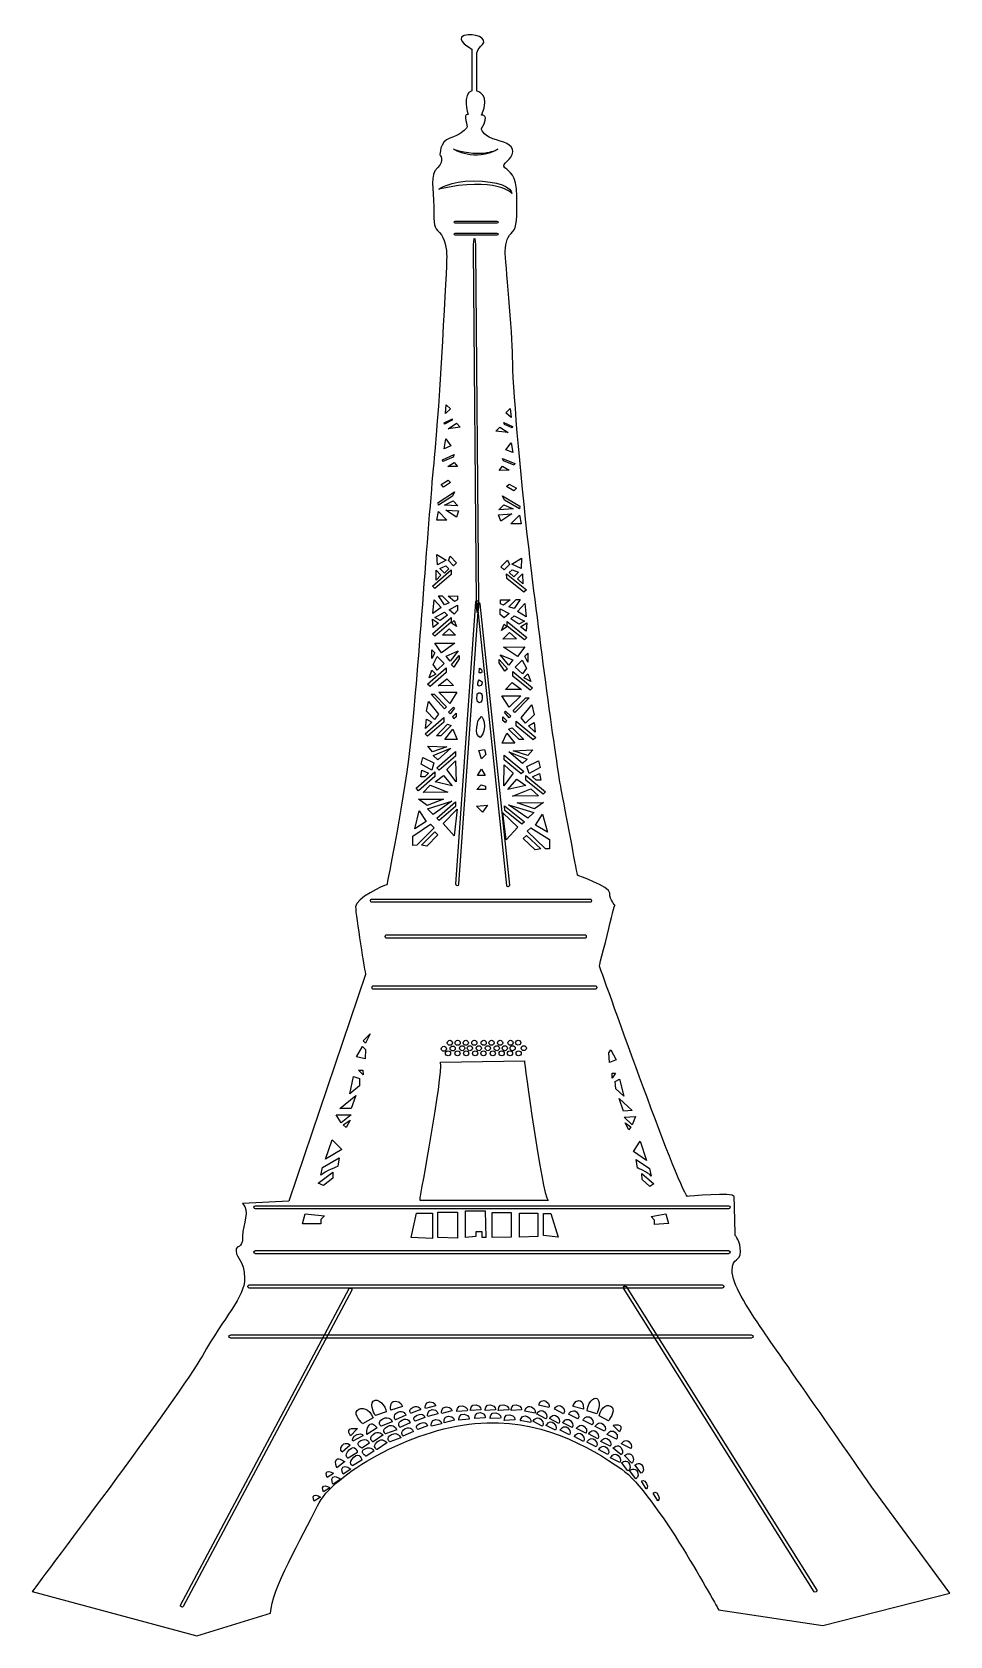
# Model space of a CAD drawing. Header units: centimetres. Extents: x -6.1 to 6.1, y -10.6 to 10.6.
import ezdxf

# ---------------------------------------------------------------- set-up
doc = ezdxf.new("R2010")
doc.units = ezdxf.units.CM
doc.header["$MEASUREMENT"] = 0
doc.layers.add('Camada 1', color=7, linetype='Continuous')

msp = doc.modelspace()

# ---------------------------------------------------------------- linework, layer by layer
at = {"layer": 'Camada 1'}
for points, knots in [([(-2.66994, -4.83354), (-2.66994, -4.83354), (-1.65844, -1.84026), (-1.65844, -1.84026), (-1.65844, -1.84026), (-1.65844, -1.84026), (-1.78896, -1.05574), (-1.78896, -0.94581), (-1.78896, -0.94581), (-1.78896, -0.83545), (-1.41756, -0.65667), (-1.37624, -0.65667), (-1.37624, -0.65667), (-1.37624, -0.65667), (-1.13539, 0.52689), (-1.05279, 1.3113), (-1.05279, 1.3113), (-0.97029, 2.09576), (-0.81885, 4.31123), (-0.75016, 4.98575), (-0.75016, 4.98575), (-0.68126, 5.66009), (-0.58503, 7.53842), (-0.58503, 7.64182), (-0.58503, 7.64182), (-0.58503, 7.74503), (-0.60564, 7.8896), (-0.68126, 7.96519), (-0.68126, 7.96519), (-0.75683, 8.04086), (-0.75683, 8.04782), (-0.75683, 8.30235), (-0.75683, 8.30235), (-0.75683, 8.55701), (-0.81205, 8.71515), (-0.70883, 8.81847), (-0.70883, 8.81847), (-0.60564, 8.92153), (-0.6743, 8.99053), (-0.6743, 8.99053), (-0.6743, 8.99053), (-0.6743, 8.99053), (-0.68126, 9.16243), (-0.5436, 9.21072), (-0.5436, 9.21072), (-0.40591, 9.25893), (-0.35784, 9.30698), (-0.32339, 9.34129), (-0.32339, 9.34129), (-0.28899, 9.37574), (-0.38543, 9.52393), (-0.30273, 9.52393), (-0.30273, 9.52393), (-0.30273, 9.52393), (-0.38544, 9.80248), (-0.25124, 9.83849), (-0.25124, 9.83849), (-0.25124, 9.83849), (-0.25122, 10.38564), (-0.25122, 10.38564), (-0.25122, 10.38564), (-0.25122, 10.38564), (-0.48866, 10.51965), (-0.35438, 10.56624), (-0.35438, 10.56624), (-0.22013, 10.61267), (-0.03442, 10.52486), (-0.11184, 10.44744), (-0.11184, 10.44744), (-0.1891, 10.37013), (-0.1891, 10.37013), (-0.1891, 10.22561), (-0.1891, 10.22561), (-0.1891, 10.08102), (-0.1891, 9.83331), (-0.1891, 9.83331), (-0.1891, 9.83331), (-0.1891, 9.83331), (0.0069, 9.7973), (-0.12732, 9.51348), (-0.12732, 9.51348), (-0.12732, 9.51348), (-0.00344, 9.53406), (-0.12732, 9.33798), (-0.12732, 9.33798), (-0.12732, 9.33798), (-0.11697, 9.2503), (0.02241, 9.20373), (0.02241, 9.20373), (0.16177, 9.15727), (0.28821, 9.13653), (0.28821, 9.03085), (0.28821, 9.03085), (0.28821, 8.92499), (0.1256, 8.87871), (0.1837, 8.82064), (0.1837, 8.82064), (0.24178, 8.76256), (0.34237, 8.73931), (0.34237, 8.44498), (0.34237, 8.44498), (0.34237, 8.15116), (0.34496, 8.03501), (0.28548, 7.97537), (0.28548, 7.97537), (0.22624, 7.91608), (0.18756, 7.84141), (0.18756, 7.71743), (0.18756, 7.71743), (0.18756, 7.59358), (0.28548, 6.6491), (0.28548, 6.31382), (0.28548, 6.31382), (0.28548, 5.9783), (0.37859, 4.83776), (0.50241, 3.77477), (0.50241, 3.77477), (0.62626, 2.71138), (0.86349, 0.92584), (0.93585, 0.56484), (0.93585, 0.56484), (1.00805, 0.20326), (1.14228, -0.52932), (1.14228, -0.52932), (1.14228, -0.52932), (1.14228, -0.52932), (1.56881, -0.67738), (1.56881, -0.76681), (1.56881, -0.76681), (1.56881, -0.85624), (1.63776, -0.92508), (1.63776, -0.92508), (1.63776, -0.92508), (1.63776, -0.92508), (1.61704, -0.95948), (1.57572, -1.1522), (1.57572, -1.1522), (1.53452, -1.34482), (1.43118, -1.7232), (1.43118, -1.7232), (1.43118, -1.7232), (1.43118, -1.7232), (2.45988, -4.63729), (2.59408, -4.77149), (2.59408, -4.77149), (2.59408, -4.77149), (3.21342, -4.71646), (3.21342, -4.77149), (3.21342, -4.77149), (3.21342, -4.82663), (3.22723, -5.28772), (3.22723, -5.28772), (3.22723, -5.28772), (3.22723, -5.28772), (3.29594, -5.36318), (3.29594, -5.50105), (3.29594, -5.50105), (3.29594, -5.6384), (3.18579, -5.56976), (3.18579, -5.74875), (3.18579, -5.74875), (3.18579, -5.92761), (3.36483, -6.21648), (3.59878, -6.55359), (3.59878, -6.55359), (3.83283, -6.89085), (5.0437, -8.63171), (5.0437, -8.63171), (5.0437, -8.63171), (5.0437, -8.63171), (6.06208, -10.01474), (6.06208, -10.01474), (6.06208, -10.01474), (6.06208, -10.01474), (4.38322, -10.44133), (4.38322, -10.44133), (4.38322, -10.44133), (4.38322, -10.44133), (3.00702, -10.23493), (3.00702, -10.23493), (3.00702, -10.23493), (3.00702, -10.23493), (2.1675, -8.67995), (1.72718, -8.37711), (1.72718, -8.37711), (1.28675, -8.0744), (0.63977, -7.68896), (-0.2133, -7.77164), (-0.2133, -7.77164), (-1.06663, -7.85416), (-2.09189, -8.43903), (-2.29144, -8.85881), (-2.29144, -8.85881), (-2.49091, -9.27841), (-2.9108, -9.97345), (-2.9108, -10.27629), (-2.9108, -10.27629), (-2.9108, -10.27629), (-3.88772, -10.57916), (-3.88772, -10.57916), (-3.88772, -10.57916), (-3.88772, -10.57916), (-6.06211, -9.99419), (-6.06211, -9.99419), (-6.06211, -9.99419), (-6.06211, -9.99419), (-4.10097, -7.39315), (-3.81217, -6.87711), (-3.81217, -6.87711), (-3.52303, -6.36093), (-3.25475, -6.10297), (-3.25475, -5.85521), (-3.25475, -5.85521), (-3.25475, -5.60743), (-3.36836, -5.59708), (-3.36836, -5.49408), (-3.36836, -5.49408), (-3.36836, -5.39073), (-3.28049, -5.48381), (-3.28049, -5.30302), (-3.28049, -5.30302), (-3.28049, -5.1222), (-3.17987, -4.96499), (-3.28049, -4.86445), (-3.28049, -4.86445), (-3.28049, -4.86445), (-2.66994, -4.83354), (-2.66994, -4.83354)], [0, 0, 0, 0, 0.01724138, 0.01724138, 0.01724138, 0.01724138, 0.03448276, 0.03448276, 0.03448276, 0.03448276, 0.05172414, 0.05172414, 0.05172414, 0.05172414, 0.06896552, 0.06896552, 0.06896552, 0.06896552, 0.0862069, 0.0862069, 0.0862069, 0.0862069, 0.10344828, 0.10344828, 0.10344828, 0.10344828, 0.12068966, 0.12068966, 0.12068966, 0.12068966, 0.13793103, 0.13793103, 0.13793103, 0.13793103, 0.15517241, 0.15517241, 0.15517241, 0.15517241, 0.17241379, 0.17241379, 0.17241379, 0.17241379, 0.18965517, 0.18965517, 0.18965517, 0.18965517, 0.20689655, 0.20689655, 0.20689655, 0.20689655, 0.22413793, 0.22413793, 0.22413793, 0.22413793, 0.24137931, 0.24137931, 0.24137931, 0.24137931, 0.25862069, 0.25862069, 0.25862069, 0.25862069, 0.27586207, 0.27586207, 0.27586207, 0.27586207, 0.29310345, 0.29310345, 0.29310345, 0.29310345, 0.31034483, 0.31034483, 0.31034483, 0.31034483, 0.32758621, 0.32758621, 0.32758621, 0.32758621, 0.34482759, 0.34482759, 0.34482759, 0.34482759, 0.36206897, 0.36206897, 0.36206897, 0.36206897, 0.37931034, 0.37931034, 0.37931034, 0.37931034, 0.39655172, 0.39655172, 0.39655172, 0.39655172, 0.4137931, 0.4137931, 0.4137931, 0.4137931, 0.43103448, 0.43103448, 0.43103448, 0.43103448, 0.44827586, 0.44827586, 0.44827586, 0.44827586, 0.46551724, 0.46551724, 0.46551724, 0.46551724, 0.48275862, 0.48275862, 0.48275862, 0.48275862, 0.5, 0.5, 0.5, 0.5, 0.51724138, 0.51724138, 0.51724138, 0.51724138, 0.53448276, 0.53448276, 0.53448276, 0.53448276, 0.55172414, 0.55172414, 0.55172414, 0.55172414, 0.56896552, 0.56896552, 0.56896552, 0.56896552, 0.5862069, 0.5862069, 0.5862069, 0.5862069, 0.60344828, 0.60344828, 0.60344828, 0.60344828, 0.62068966, 0.62068966, 0.62068966, 0.62068966, 0.63793103, 0.63793103, 0.63793103, 0.63793103, 0.65517241, 0.65517241, 0.65517241, 0.65517241, 0.67241379, 0.67241379, 0.67241379, 0.67241379, 0.68965517, 0.68965517, 0.68965517, 0.68965517, 0.70689655, 0.70689655, 0.70689655, 0.70689655, 0.72413793, 0.72413793, 0.72413793, 0.72413793, 0.74137931, 0.74137931, 0.74137931, 0.74137931, 0.75862069, 0.75862069, 0.75862069, 0.75862069, 0.77586207, 0.77586207, 0.77586207, 0.77586207, 0.79310345, 0.79310345, 0.79310345, 0.79310345, 0.81034483, 0.81034483, 0.81034483, 0.81034483, 0.82758621, 0.82758621, 0.82758621, 0.82758621, 0.84482759, 0.84482759, 0.84482759, 0.84482759, 0.86206897, 0.86206897, 0.86206897, 0.86206897, 0.87931034, 0.87931034, 0.87931034, 0.87931034, 0.89655172, 0.89655172, 0.89655172, 0.89655172, 0.9137931, 0.9137931, 0.9137931, 0.9137931, 0.93103448, 0.93103448, 0.93103448, 0.93103448, 0.94827586, 0.94827586, 0.94827586, 0.94827586, 0.96551724, 0.96551724, 0.96551724, 0.96551724, 1, 1, 1, 1]), ([(-0.49549, 9.06613), (-0.49549, 9.06613), (-0.21326, 8.88719), (0.08942, 9.06613), (0.08942, 9.06613), (0.08943, 9.06613), (-0.10324, 8.94225), (-0.49549, 9.06613)], [0, 0, 0, 0, 0.33333333, 0.33333333, 0.33333333, 0.33333333, 1, 1, 1, 1]), ([(0.27533, 8.48119), (0.27533, 8.55702), (0.09631, 8.64645), (-0.22706, 8.64645), (-0.22706, 8.64645), (-0.55043, 8.64645), (-0.68815, 8.53636), (-0.68815, 8.53636), (-0.68815, 8.53636), (0.06879, 8.70834), (0.27533, 8.48119), (0.27533, 8.48119)], [0, 0, 0, 0, 0.25, 0.25, 0.25, 0.25, 0.5, 0.5, 0.5, 0.5, 1, 1, 1, 1]), ([(0.09633, 8.10186), (0.09633, 8.10906), (0.08855, 8.11493), (0.07905, 8.11493), (0.07905, 8.11493), (0.07905, 8.11493), (-0.47133, 8.11493), (-0.47133, 8.11493), (-0.47133, 8.11493), (-0.48086, 8.11493), (-0.48863, 8.10906), (-0.48863, 8.10186), (-0.48863, 8.10186), (-0.48863, 8.10186), (-0.48863, 8.10186), (-0.48863, 8.10186), (-0.48863, 8.10186), (-0.48863, 8.09493), (-0.48085, 8.08911), (-0.47133, 8.08911), (-0.47133, 8.08911), (-0.47133, 8.08911), (0.07906, 8.08911), (0.07906, 8.08911), (0.07906, 8.08911), (0.08856, 8.08911), (0.09633, 8.09493), (0.09633, 8.10186), (0.09633, 8.10186), (0.09633, 8.10186), (0.09633, 8.10186), (0.09633, 8.10186)], [0, 0, 0, 0, 0.11111111, 0.11111111, 0.11111111, 0.11111111, 0.22222222, 0.22222222, 0.22222222, 0.22222222, 0.33333333, 0.33333333, 0.33333333, 0.33333333, 0.44444444, 0.44444444, 0.44444444, 0.44444444, 0.55555556, 0.55555556, 0.55555556, 0.55555556, 0.66666667, 0.66666667, 0.66666667, 0.66666667, 0.77777778, 0.77777778, 0.77777778, 0.77777778, 1, 1, 1, 1]), ([(0.09633, 7.94112), (0.09633, 7.94816), (0.08855, 7.95403), (0.07905, 7.95403), (0.07905, 7.95403), (0.07905, 7.95403), (-0.47133, 7.95404), (-0.47133, 7.95404), (-0.47133, 7.95404), (-0.48086, 7.95404), (-0.48863, 7.94817), (-0.48863, 7.94113), (-0.48863, 7.94113), (-0.48863, 7.94113), (-0.48863, 7.94113), (-0.48863, 7.94113), (-0.48863, 7.94113), (-0.48863, 7.93399), (-0.48085, 7.92819), (-0.47133, 7.92819), (-0.47133, 7.92819), (-0.47133, 7.92819), (0.07906, 7.92819), (0.07906, 7.92819), (0.07906, 7.92819), (0.08856, 7.92819), (0.09633, 7.93398), (0.09633, 7.94112), (0.09633, 7.94112), (0.09633, 7.94112), (0.09633, 7.94112), (0.09633, 7.94112)], [0, 0, 0, 0, 0.11111111, 0.11111111, 0.11111111, 0.11111111, 0.22222222, 0.22222222, 0.22222222, 0.22222222, 0.33333333, 0.33333333, 0.33333333, 0.33333333, 0.44444444, 0.44444444, 0.44444444, 0.44444444, 0.55555556, 0.55555556, 0.55555556, 0.55555556, 0.66666667, 0.66666667, 0.66666667, 0.66666667, 0.77777778, 0.77777778, 0.77777778, 0.77777778, 1, 1, 1, 1]), ([(-0.17806, 2.94029), (-0.17102, 2.94029), (-0.16589, 3.00532), (-0.16655, 3.08563), (-0.16655, 3.08563), (-0.16655, 3.08563), (-0.20513, 7.7442), (-0.20513, 7.7442), (-0.20513, 7.7442), (-0.2059, 7.8245), (-0.2123, 7.88962), (-0.21931, 7.88938), (-0.21931, 7.88938), (-0.21931, 7.88938), (-0.21931, 7.88938), (-0.21931, 7.88938), (-0.21931, 7.88938), (-0.22656, 7.88925), (-0.23167, 7.82419), (-0.231, 7.74386), (-0.231, 7.74386), (-0.231, 7.74386), (-0.19229, 3.08545), (-0.19229, 3.08545), (-0.19229, 3.08545), (-0.19169, 3.00498), (-0.18539, 2.94013), (-0.17806, 2.94029), (-0.17806, 2.94029), (-0.17806, 2.94029), (-0.17806, 2.94029), (-0.17806, 2.94029)], [0, 0, 0, 0, 0.11111111, 0.11111111, 0.11111111, 0.11111111, 0.22222222, 0.22222222, 0.22222222, 0.22222222, 0.33333333, 0.33333333, 0.33333333, 0.33333333, 0.44444444, 0.44444444, 0.44444444, 0.44444444, 0.55555556, 0.55555556, 0.55555556, 0.55555556, 0.66666667, 0.66666667, 0.66666667, 0.66666667, 0.77777778, 0.77777778, 0.77777778, 0.77777778, 1, 1, 1, 1]), ([(-0.60209, 5.57072), (-0.60209, 5.57072), (-0.53663, 5.63276), (-0.53663, 5.63276), (-0.53663, 5.63276), (-0.53663, 5.63276), (-0.59177, 5.68769), (-0.59177, 5.68769), (-0.59177, 5.68769), (-0.59177, 5.68769), (-0.60209, 5.57072), (-0.60209, 5.57072)], [0, 0, 0, 0, 0.25, 0.25, 0.25, 0.25, 0.5, 0.5, 0.5, 0.5, 1, 1, 1, 1]), ([(0.25413, 5.63787), (0.25413, 5.63787), (0.19679, 5.58239), (0.19679, 5.58239), (0.19679, 5.58239), (0.19679, 5.58239), (0.26595, 5.52106), (0.26595, 5.52106), (0.26595, 5.52106), (0.26595, 5.52106), (0.25413, 5.63787), (0.25413, 5.63787)], [0, 0, 0, 0, 0.25, 0.25, 0.25, 0.25, 0.5, 0.5, 0.5, 0.5, 1, 1, 1, 1]), ([(-0.51964, 5.47949), (-0.51964, 5.47949), (-0.50877, 5.50418), (-0.50877, 5.50418), (-0.50877, 5.50418), (-0.50877, 5.50418), (-0.61794, 5.44991), (-0.61794, 5.44991), (-0.61794, 5.44991), (-0.61794, 5.44991), (-0.61432, 5.43279), (-0.61432, 5.43279), (-0.61432, 5.43279), (-0.61432, 5.43279), (-0.51964, 5.47949), (-0.51964, 5.47949)], [0, 0, 0, 0, 0.2, 0.2, 0.2, 0.2, 0.4, 0.4, 0.4, 0.4, 0.6, 0.6, 0.6, 0.6, 1, 1, 1, 1]), ([(-0.4059, 5.39184), (-0.4059, 5.39184), (-0.45765, 5.44335), (-0.45765, 5.44335), (-0.45765, 5.44335), (-0.45765, 5.44335), (-0.5642, 5.37112), (-0.5642, 5.37112), (-0.5642, 5.37112), (-0.5642, 5.37112), (-0.4059, 5.39184), (-0.4059, 5.39184)], [0, 0, 0, 0, 0.25, 0.25, 0.25, 0.25, 0.5, 0.5, 0.5, 0.5, 1, 1, 1, 1]), ([(0.22826, 5.32114), (0.22826, 5.32114), (0.11563, 5.39215), (0.11563, 5.39215), (0.11563, 5.39215), (0.11563, 5.39215), (0.06205, 5.34013), (0.06205, 5.34013), (0.06205, 5.34013), (0.06205, 5.34013), (0.22826, 5.32114), (0.22826, 5.32114)], [0, 0, 0, 0, 0.25, 0.25, 0.25, 0.25, 0.5, 0.5, 0.5, 0.5, 1, 1, 1, 1]), ([(0.28033, 5.38353), (0.28033, 5.38353), (0.28388, 5.40044), (0.28388, 5.40044), (0.28388, 5.40044), (0.28388, 5.40044), (0.16881, 5.45352), (0.16881, 5.45352), (0.16881, 5.45352), (0.16881, 5.45352), (0.1804, 5.42899), (0.1804, 5.42899), (0.1804, 5.42899), (0.1804, 5.42899), (0.28033, 5.38353), (0.28033, 5.38353)], [0, 0, 0, 0, 0.2, 0.2, 0.2, 0.2, 0.4, 0.4, 0.4, 0.4, 0.6, 0.6, 0.6, 0.6, 1, 1, 1, 1]), ([(-0.61918, 5.10611), (-0.61918, 5.10611), (-0.5298, 5.1441), (-0.5298, 5.1441), (-0.5298, 5.1441), (-0.5298, 5.1441), (-0.59872, 5.23678), (-0.59872, 5.23678), (-0.59872, 5.23678), (-0.59872, 5.23678), (-0.61918, 5.10611), (-0.61918, 5.10611)], [0, 0, 0, 0, 0.25, 0.25, 0.25, 0.25, 0.5, 0.5, 0.5, 0.5, 1, 1, 1, 1]), ([(0.2658, 5.18737), (0.2658, 5.18737), (0.19455, 5.09373), (0.19455, 5.09373), (0.19455, 5.09373), (0.19455, 5.09373), (0.28882, 5.05685), (0.28882, 5.05685), (0.28882, 5.05685), (0.28882, 5.05685), (0.2658, 5.18737), (0.2658, 5.18737)], [0, 0, 0, 0, 0.25, 0.25, 0.25, 0.25, 0.5, 0.5, 0.5, 0.5, 1, 1, 1, 1]), ([(-0.50096, 4.99795), (-0.50096, 4.99795), (-0.48659, 5.03073), (-0.48659, 5.03073), (-0.48659, 5.03073), (-0.48659, 5.03073), (-0.64193, 4.96284), (-0.64193, 4.96284), (-0.64193, 4.96284), (-0.64193, 4.96284), (-0.63569, 4.93969), (-0.63569, 4.93969), (-0.63569, 4.93969), (-0.63569, 4.93969), (-0.50096, 4.99795), (-0.50096, 4.99795)], [0, 0, 0, 0, 0.2, 0.2, 0.2, 0.2, 0.4, 0.4, 0.4, 0.4, 0.6, 0.6, 0.6, 0.6, 1, 1, 1, 1]), ([(-0.48866, 4.92734), (-0.48866, 4.92734), (-0.5711, 4.8722), (-0.5711, 4.8722), (-0.5711, 4.8722), (-0.5711, 4.8722), (-0.44381, 4.8722), (-0.44381, 4.8722), (-0.44381, 4.8722), (-0.44381, 4.8722), (-0.48866, 4.92734), (-0.48866, 4.92734)], [0, 0, 0, 0, 0.25, 0.25, 0.25, 0.25, 0.5, 0.5, 0.5, 0.5, 1, 1, 1, 1]), ([(0.10697, 4.8211), (0.10697, 4.8211), (0.24069, 4.82224), (0.24069, 4.82224), (0.24069, 4.82224), (0.24069, 4.82224), (0.15332, 4.87651), (0.15332, 4.87651), (0.15332, 4.87651), (0.15332, 4.87651), (0.10697, 4.8211), (0.10697, 4.8211)], [0, 0, 0, 0, 0.25, 0.25, 0.25, 0.25, 0.5, 0.5, 0.5, 0.5, 1, 1, 1, 1]), ([(0.30787, 4.89043), (0.30787, 4.89043), (0.31414, 4.91374), (0.31414, 4.91374), (0.31414, 4.91374), (0.31414, 4.91374), (0.15026, 4.98002), (0.15026, 4.98002), (0.15026, 4.98002), (0.15026, 4.98002), (0.16576, 4.94737), (0.16576, 4.94737), (0.16576, 4.94737), (0.16576, 4.94737), (0.30787, 4.89043), (0.30787, 4.89043)], [0, 0, 0, 0, 0.2, 0.2, 0.2, 0.2, 0.4, 0.4, 0.4, 0.4, 0.6, 0.6, 0.6, 0.6, 1, 1, 1, 1]), ([(-0.56769, 4.68992), (-0.56769, 4.68992), (-0.65879, 4.63309), (-0.65879, 4.63309), (-0.65879, 4.63309), (-0.65879, 4.63309), (-0.62606, 4.60044), (-0.62606, 4.60044), (-0.62606, 4.60044), (-0.62606, 4.60044), (-0.53322, 4.65899), (-0.53322, 4.65899), (-0.53322, 4.65899), (-0.53322, 4.65899), (-0.56769, 4.68992), (-0.56769, 4.68992)], [0, 0, 0, 0, 0.2, 0.2, 0.2, 0.2, 0.4, 0.4, 0.4, 0.4, 0.6, 0.6, 0.6, 0.6, 1, 1, 1, 1]), ([(-0.50673, 4.48027), (-0.50673, 4.48027), (-0.48175, 4.53694), (-0.48175, 4.53694), (-0.48175, 4.53694), (-0.48175, 4.53694), (-0.69963, 4.3974), (-0.69963, 4.3974), (-0.69963, 4.3974), (-0.69963, 4.3974), (-0.69548, 4.36033), (-0.69548, 4.36033), (-0.69548, 4.36033), (-0.69548, 4.36033), (-0.50673, 4.48027), (-0.50673, 4.48027)], [0, 0, 0, 0, 0.2, 0.2, 0.2, 0.2, 0.4, 0.4, 0.4, 0.4, 0.6, 0.6, 0.6, 0.6, 1, 1, 1, 1]), ([(0.37629, 4.31199), (0.37629, 4.31199), (0.38015, 4.34908), (0.38015, 4.34908), (0.38015, 4.34908), (0.38015, 4.34908), (0.15025, 4.48627), (0.15025, 4.48627), (0.15025, 4.48627), (0.15025, 4.48627), (0.17697, 4.42981), (0.17697, 4.42981), (0.17697, 4.42981), (0.17697, 4.42981), (0.37629, 4.31199), (0.37629, 4.31199)], [0, 0, 0, 0, 0.2, 0.2, 0.2, 0.2, 0.4, 0.4, 0.4, 0.4, 0.6, 0.6, 0.6, 0.6, 1, 1, 1, 1]), ([(0.20309, 4.60862), (0.20309, 4.60862), (0.30114, 4.55115), (0.30114, 4.55115), (0.30114, 4.55115), (0.30114, 4.55115), (0.33506, 4.5842), (0.33506, 4.5842), (0.33506, 4.5842), (0.33506, 4.5842), (0.2387, 4.64), (0.2387, 4.64), (0.2387, 4.64), (0.2387, 4.64), (0.20309, 4.60862), (0.20309, 4.60862)], [0, 0, 0, 0, 0.2, 0.2, 0.2, 0.2, 0.4, 0.4, 0.4, 0.4, 0.6, 0.6, 0.6, 0.6, 1, 1, 1, 1]), ([(-0.7157, 4.16526), (-0.7157, 4.16526), (-0.58319, 4.16526), (-0.58319, 4.16526), (-0.58319, 4.16526), (-0.58319, 4.16526), (-0.695, 4.27694), (-0.695, 4.27694), (-0.695, 4.27694), (-0.695, 4.27694), (-0.7157, 4.16526), (-0.7157, 4.16526)], [0, 0, 0, 0, 0.25, 0.25, 0.25, 0.25, 0.5, 0.5, 0.5, 0.5, 1, 1, 1, 1]), ([(-0.49871, 4.41809), (-0.49871, 4.41809), (-0.61584, 4.36298), (-0.61584, 4.36298), (-0.61584, 4.36298), (-0.61584, 4.36298), (-0.43688, 4.35263), (-0.43688, 4.35263), (-0.43688, 4.35263), (-0.43688, 4.35263), (-0.49871, 4.41809), (-0.49871, 4.41809)], [0, 0, 0, 0, 0.25, 0.25, 0.25, 0.25, 0.5, 0.5, 0.5, 0.5, 1, 1, 1, 1]), ([(-0.43005, 4.28736), (-0.43005, 4.28736), (-0.5987, 4.29763), (-0.5987, 4.29763), (-0.5987, 4.29763), (-0.5987, 4.29763), (-0.45762, 4.20143), (-0.45762, 4.20143), (-0.45762, 4.20143), (-0.45762, 4.20143), (-0.43005, 4.28736), (-0.43005, 4.28736)], [0, 0, 0, 0, 0.25, 0.25, 0.25, 0.25, 0.5, 0.5, 0.5, 0.5, 1, 1, 1, 1]), ([(0.12838, 4.15039), (0.12838, 4.15039), (0.27536, 4.24821), (0.27536, 4.24821), (0.27536, 4.24821), (0.27536, 4.24821), (0.09857, 4.23614), (0.09857, 4.23614), (0.09857, 4.23614), (0.09857, 4.23614), (0.12838, 4.15039), (0.12838, 4.15039)], [0, 0, 0, 0, 0.25, 0.25, 0.25, 0.25, 0.5, 0.5, 0.5, 0.5, 1, 1, 1, 1]), ([(0.10512, 4.30144), (0.10512, 4.30144), (0.29271, 4.31372), (0.29271, 4.31372), (0.29271, 4.31372), (0.29271, 4.31372), (0.16933, 4.36751), (0.16933, 4.36751), (0.16933, 4.36751), (0.16933, 4.36751), (0.10512, 4.30144), (0.10512, 4.30144)], [0, 0, 0, 0, 0.25, 0.25, 0.25, 0.25, 0.5, 0.5, 0.5, 0.5, 1, 1, 1, 1]), ([(0.37663, 4.22862), (0.37663, 4.22862), (0.26032, 4.11562), (0.26032, 4.11562), (0.26032, 4.11562), (0.26032, 4.11562), (0.39952, 4.11694), (0.39952, 4.11694), (0.39952, 4.11694), (0.39952, 4.11694), (0.37663, 4.22862), (0.37663, 4.22862)], [0, 0, 0, 0, 0.25, 0.25, 0.25, 0.25, 0.5, 0.5, 0.5, 0.5, 1, 1, 1, 1]), ([(-0.70879, 3.57523), (-0.70879, 3.57523), (-0.59176, 3.63341), (-0.59176, 3.63341), (-0.59176, 3.63341), (-0.59176, 3.63341), (-0.71569, 3.70924), (-0.71569, 3.70924), (-0.71569, 3.70924), (-0.71569, 3.70924), (-0.70879, 3.57523), (-0.70879, 3.57523)], [0, 0, 0, 0, 0.25, 0.25, 0.25, 0.25, 0.5, 0.5, 0.5, 0.5, 1, 1, 1, 1]), ([(-0.56253, 3.62852), (-0.56253, 3.62852), (-0.49379, 3.55981), (-0.49379, 3.55981), (-0.49379, 3.55981), (-0.49379, 3.55981), (-0.4541, 3.59931), (-0.4541, 3.59931), (-0.4541, 3.59931), (-0.4541, 3.59931), (-0.5384, 3.68691), (-0.5384, 3.68691), (-0.5384, 3.68691), (-0.5384, 3.68691), (-0.56253, 3.62852), (-0.56253, 3.62852)], [0, 0, 0, 0, 0.2, 0.2, 0.2, 0.2, 0.4, 0.4, 0.4, 0.4, 0.6, 0.6, 0.6, 0.6, 1, 1, 1, 1]), ([(0.21825, 3.63696), (0.21825, 3.63696), (0.13073, 3.54817), (0.13073, 3.54817), (0.13073, 3.54817), (0.13073, 3.54817), (0.17264, 3.50909), (0.17264, 3.50909), (0.17264, 3.50909), (0.17264, 3.50909), (0.24416, 3.57875), (0.24416, 3.57875), (0.24416, 3.57875), (0.24416, 3.57875), (0.21825, 3.63696), (0.21825, 3.63696)], [0, 0, 0, 0, 0.2, 0.2, 0.2, 0.2, 0.4, 0.4, 0.4, 0.4, 0.6, 0.6, 0.6, 0.6, 1, 1, 1, 1]), ([(0.40399, 3.66107), (0.40399, 3.66107), (0.27479, 3.584), (0.27479, 3.584), (0.27479, 3.584), (0.27479, 3.584), (0.39811, 3.52688), (0.39811, 3.52688), (0.39811, 3.52688), (0.39811, 3.52688), (0.40399, 3.66107), (0.40399, 3.66107)], [0, 0, 0, 0, 0.25, 0.25, 0.25, 0.25, 0.5, 0.5, 0.5, 0.5, 1, 1, 1, 1]), ([(-0.52546, 3.44432), (-0.52546, 3.44432), (-0.52546, 3.50636), (-0.52546, 3.50636), (-0.52546, 3.50636), (-0.52546, 3.50636), (-0.77203, 3.29086), (-0.77203, 3.29086), (-0.77203, 3.29086), (-0.77203, 3.29086), (-0.73983, 3.25866), (-0.73983, 3.25866), (-0.73983, 3.25866), (-0.73983, 3.25866), (-0.52546, 3.44432), (-0.52546, 3.44432)], [0, 0, 0, 0, 0.2, 0.2, 0.2, 0.2, 0.4, 0.4, 0.4, 0.4, 0.6, 0.6, 0.6, 0.6, 1, 1, 1, 1]), ([(-0.66053, 3.43744), (-0.66053, 3.43744), (-0.72578, 3.50287), (-0.72578, 3.50287), (-0.72578, 3.50287), (-0.72578, 3.50287), (-0.72578, 3.36865), (-0.72578, 3.36865), (-0.72578, 3.36865), (-0.72578, 3.36865), (-0.66053, 3.43744), (-0.66053, 3.43744)], [0, 0, 0, 0, 0.25, 0.25, 0.25, 0.25, 0.5, 0.5, 0.5, 0.5, 1, 1, 1, 1]), ([(-0.55732, 3.52015), (-0.55732, 3.52015), (-0.59523, 3.55806), (-0.59523, 3.55806), (-0.59523, 3.55806), (-0.59523, 3.55806), (-0.67429, 3.52366), (-0.67429, 3.52366), (-0.67429, 3.52366), (-0.67429, 3.52366), (-0.61587, 3.46508), (-0.61587, 3.46508), (-0.61587, 3.46508), (-0.61587, 3.46508), (-0.55732, 3.52015), (-0.55732, 3.52015)], [0, 0, 0, 0, 0.2, 0.2, 0.2, 0.2, 0.4, 0.4, 0.4, 0.4, 0.6, 0.6, 0.6, 0.6, 1, 1, 1, 1]), ([(0.43397, 3.21069), (0.43397, 3.21069), (0.46741, 3.24321), (0.46741, 3.24321), (0.46741, 3.24321), (0.46741, 3.24321), (0.20661, 3.45612), (0.20661, 3.45612), (0.20661, 3.45612), (0.20661, 3.45612), (0.20722, 3.39405), (0.20722, 3.39405), (0.20722, 3.39405), (0.20722, 3.39405), (0.43397, 3.21069), (0.43397, 3.21069)], [0, 0, 0, 0, 0.2, 0.2, 0.2, 0.2, 0.4, 0.4, 0.4, 0.4, 0.6, 0.6, 0.6, 0.6, 1, 1, 1, 1]), ([(0.30181, 3.4158), (0.30181, 3.4158), (0.36272, 3.47504), (0.36272, 3.47504), (0.36272, 3.47504), (0.36272, 3.47504), (0.27924, 3.50838), (0.27924, 3.50838), (0.27924, 3.50838), (0.27924, 3.50838), (0.23987, 3.47023), (0.23987, 3.47023), (0.23987, 3.47023), (0.23987, 3.47023), (0.30181, 3.4158), (0.30181, 3.4158)], [0, 0, 0, 0, 0.2, 0.2, 0.2, 0.2, 0.4, 0.4, 0.4, 0.4, 0.6, 0.6, 0.6, 0.6, 1, 1, 1, 1]), ([(0.41831, 3.32063), (0.41831, 3.32063), (0.41693, 3.45467), (0.41693, 3.45467), (0.41693, 3.45467), (0.41693, 3.45467), (0.34909, 3.38876), (0.34909, 3.38876), (0.34909, 3.38876), (0.34909, 3.38876), (0.41831, 3.32063), (0.41831, 3.32063)], [0, 0, 0, 0, 0.25, 0.25, 0.25, 0.25, 0.5, 0.5, 0.5, 0.5, 1, 1, 1, 1]), ([(-0.74994, 3.11084), (-0.74994, 3.11084), (-0.76722, 2.93177), (-0.76722, 2.93177), (-0.76722, 2.93177), (-0.76722, 2.93177), (-0.65713, 3.00749), (-0.65713, 3.00749), (-0.65713, 3.00749), (-0.65713, 3.00749), (-0.74994, 3.11084), (-0.74994, 3.11084)], [0, 0, 0, 0, 0.25, 0.25, 0.25, 0.25, 0.5, 0.5, 0.5, 0.5, 1, 1, 1, 1]), ([(-0.55044, 3.06943), (-0.55044, 3.06943), (-0.64339, 3.16222), (-0.64339, 3.16222), (-0.64339, 3.16222), (-0.64339, 3.16222), (-0.69157, 3.16222), (-0.69157, 3.16222), (-0.69157, 3.16222), (-0.69157, 3.16222), (-0.6159, 3.04527), (-0.6159, 3.04527), (-0.6159, 3.04527), (-0.6159, 3.04527), (-0.55044, 3.06943), (-0.55044, 3.06943)], [0, 0, 0, 0, 0.2, 0.2, 0.2, 0.2, 0.4, 0.4, 0.4, 0.4, 0.6, 0.6, 0.6, 0.6, 1, 1, 1, 1]), ([(-0.44381, 3.11084), (-0.44381, 3.11084), (-0.44381, 3.16222), (-0.44381, 3.16222), (-0.44381, 3.16222), (-0.44381, 3.16222), (-0.56769, 3.15886), (-0.56769, 3.15886), (-0.56769, 3.15886), (-0.56769, 3.15886), (-0.48175, 3.09007), (-0.48175, 3.09007), (-0.48175, 3.09007), (-0.48175, 3.09007), (-0.44381, 3.11084), (-0.44381, 3.11084)], [0, 0, 0, 0, 0.2, 0.2, 0.2, 0.2, 0.4, 0.4, 0.4, 0.4, 0.6, 0.6, 0.6, 0.6, 1, 1, 1, 1]), ([(-0.48866, 2.92153), (-0.48866, 2.92153), (-0.44037, 2.96945), (-0.44037, 2.96945), (-0.44037, 2.96945), (-0.44037, 2.96945), (-0.44037, 3.04189), (-0.44037, 3.04189), (-0.44037, 3.04189), (-0.44037, 3.04189), (-0.55044, 2.97992), (-0.55044, 2.97992), (-0.55044, 2.97992), (-0.55044, 2.97992), (-0.48866, 2.92153), (-0.48866, 2.92153)], [0, 0, 0, 0, 0.2, 0.2, 0.2, 0.2, 0.4, 0.4, 0.4, 0.4, 0.6, 0.6, 0.6, 0.6, 1, 1, 1, 1]), ([(-0.16589, 3.08015), (-0.16525, 3.09118), (-0.17227, 3.10079), (-0.18174, 3.10158), (-0.18174, 3.10158), (-0.18174, 3.10158), (-0.18174, 3.10158), (-0.18174, 3.10158), (-0.18174, 3.10158), (-0.19121, 3.10219), (-0.19947, 3.09362), (-0.20031, 3.08256), (-0.20031, 3.08256), (-0.20031, 3.08256), (-0.46397, -0.64566), (-0.46397, -0.64566), (-0.46397, -0.64566), (-0.46466, -0.65688), (-0.45762, -0.66638), (-0.44831, -0.66709), (-0.44831, -0.66709), (-0.44831, -0.66709), (-0.44831, -0.66709), (-0.44831, -0.66709), (-0.44831, -0.66709), (-0.43886, -0.66773), (-0.43034, -0.65931), (-0.42963, -0.64809), (-0.42963, -0.64809), (-0.42963, -0.64809), (-0.16589, 3.08015), (-0.16589, 3.08015)], [0, 0, 0, 0, 0.11111111, 0.11111111, 0.11111111, 0.11111111, 0.22222222, 0.22222222, 0.22222222, 0.22222222, 0.33333333, 0.33333333, 0.33333333, 0.33333333, 0.44444444, 0.44444444, 0.44444444, 0.44444444, 0.55555556, 0.55555556, 0.55555556, 0.55555556, 0.66666667, 0.66666667, 0.66666667, 0.66666667, 0.77777778, 0.77777778, 0.77777778, 0.77777778, 1, 1, 1, 1]), ([(-0.14563, 3.05774), (-0.14674, 3.06875), (-0.15539, 3.077), (-0.16489, 3.076), (-0.16489, 3.076), (-0.16489, 3.076), (-0.16489, 3.076), (-0.16489, 3.076), (-0.16489, 3.076), (-0.1742, 3.07497), (-0.18114, 3.0652), (-0.17989, 3.05409), (-0.17989, 3.05409), (-0.17989, 3.05409), (0.20878, -0.66331), (0.20878, -0.66331), (0.20878, -0.66331), (0.21002, -0.67434), (0.21857, -0.68255), (0.22812, -0.68151), (0.22812, -0.68151), (0.22812, -0.68151), (0.22812, -0.68151), (0.22812, -0.68151), (0.22812, -0.68151), (0.23741, -0.68053), (0.24413, -0.6709), (0.24307, -0.65979), (0.24307, -0.65979), (0.24307, -0.65979), (-0.14563, 3.05774), (-0.14563, 3.05774)], [0, 0, 0, 0, 0.11111111, 0.11111111, 0.11111111, 0.11111111, 0.22222222, 0.22222222, 0.22222222, 0.22222222, 0.33333333, 0.33333333, 0.33333333, 0.33333333, 0.44444444, 0.44444444, 0.44444444, 0.44444444, 0.55555556, 0.55555556, 0.55555556, 0.55555556, 0.66666667, 0.66666667, 0.66666667, 0.66666667, 0.77777778, 0.77777778, 0.77777778, 0.77777778, 1, 1, 1, 1]), ([(0.23805, 2.92989), (0.23805, 2.92989), (0.12192, 2.99072), (0.12192, 2.99072), (0.12192, 2.99072), (0.12192, 2.99072), (0.12266, 2.91852), (0.12266, 2.91852), (0.12266, 2.91852), (0.12266, 2.91852), (0.17359, 2.87092), (0.17359, 2.87092), (0.17359, 2.87092), (0.17359, 2.87092), (0.23805, 2.92989), (0.23805, 2.92989)], [0, 0, 0, 0, 0.2, 0.2, 0.2, 0.2, 0.4, 0.4, 0.4, 0.4, 0.6, 0.6, 0.6, 0.6, 1, 1, 1, 1]), ([(0.16489, 3.03948), (0.16489, 3.03948), (0.25432, 3.10907), (0.25432, 3.10907), (0.25432, 3.10907), (0.25432, 3.10907), (0.12438, 3.11113), (0.12438, 3.11113), (0.12438, 3.11113), (0.12438, 3.11113), (0.12496, 3.05967), (0.12496, 3.05967), (0.12496, 3.05967), (0.12496, 3.05967), (0.16489, 3.03948), (0.16489, 3.03948)], [0, 0, 0, 0, 0.2, 0.2, 0.2, 0.2, 0.4, 0.4, 0.4, 0.4, 0.6, 0.6, 0.6, 0.6, 1, 1, 1, 1]), ([(0.30607, 2.99601), (0.30607, 2.99601), (0.38439, 3.11388), (0.38439, 3.11388), (0.38439, 3.11388), (0.38439, 3.11388), (0.33378, 3.11314), (0.33378, 3.11314), (0.33378, 3.11314), (0.33378, 3.11314), (0.23729, 3.01948), (0.23729, 3.01948), (0.23729, 3.01948), (0.23729, 3.01948), (0.30607, 2.99601), (0.30607, 2.99601)], [0, 0, 0, 0, 0.2, 0.2, 0.2, 0.2, 0.4, 0.4, 0.4, 0.4, 0.6, 0.6, 0.6, 0.6, 1, 1, 1, 1]), ([(0.34973, 2.95868), (0.34973, 2.95868), (0.46607, 2.88404), (0.46607, 2.88404), (0.46607, 2.88404), (0.46607, 2.88404), (0.44623, 3.0629), (0.44623, 3.0629), (0.44623, 3.0629), (0.44623, 3.0629), (0.34973, 2.95868), (0.34973, 2.95868)], [0, 0, 0, 0, 0.25, 0.25, 0.25, 0.25, 0.5, 0.5, 0.5, 0.5, 1, 1, 1, 1]), ([(-0.76369, 2.74587), (-0.76369, 2.74587), (-0.69154, 2.80445), (-0.69154, 2.80445), (-0.69154, 2.80445), (-0.69154, 2.80445), (-0.77412, 2.85615), (-0.77412, 2.85615), (-0.77412, 2.85615), (-0.77412, 2.85615), (-0.76369, 2.74587), (-0.76369, 2.74587)], [0, 0, 0, 0, 0.25, 0.25, 0.25, 0.25, 0.5, 0.5, 0.5, 0.5, 1, 1, 1, 1]), ([(-0.52546, 2.8148), (-0.52546, 2.8148), (-0.52546, 2.87684), (-0.52546, 2.87684), (-0.52546, 2.87684), (-0.52546, 2.87684), (-0.77203, 2.66118), (-0.77203, 2.66118), (-0.77203, 2.66118), (-0.77203, 2.66118), (-0.73983, 2.62906), (-0.73983, 2.62906), (-0.73983, 2.62906), (-0.73983, 2.62906), (-0.52546, 2.8148), (-0.52546, 2.8148)], [0, 0, 0, 0, 0.2, 0.2, 0.2, 0.2, 0.4, 0.4, 0.4, 0.4, 0.6, 0.6, 0.6, 0.6, 1, 1, 1, 1]), ([(-0.5746, 2.90764), (-0.5746, 2.90764), (-0.61588, 2.94886), (-0.61588, 2.94886), (-0.61588, 2.94886), (-0.61588, 2.94886), (-0.74307, 2.87684), (-0.74307, 2.87684), (-0.74307, 2.87684), (-0.74307, 2.87684), (-0.67264, 2.83723), (-0.67264, 2.83723), (-0.67264, 2.83723), (-0.67264, 2.83723), (-0.5746, 2.90764), (-0.5746, 2.90764)], [0, 0, 0, 0, 0.2, 0.2, 0.2, 0.2, 0.4, 0.4, 0.4, 0.4, 0.6, 0.6, 0.6, 0.6, 1, 1, 1, 1]), ([(-0.48866, 2.8389), (-0.48866, 2.8389), (-0.52284, 2.80448), (-0.52284, 2.80448), (-0.52284, 2.80448), (-0.52284, 2.80448), (-0.45407, 2.7563), (-0.45407, 2.7563), (-0.45407, 2.7563), (-0.45407, 2.7563), (-0.48866, 2.8389), (-0.48866, 2.8389)], [0, 0, 0, 0, 0.25, 0.25, 0.25, 0.25, 0.5, 0.5, 0.5, 0.5, 1, 1, 1, 1]), ([(0.13922, 2.70526), (0.13922, 2.70526), (0.21108, 2.7541), (0.21108, 2.7541), (0.21108, 2.7541), (0.21108, 2.7541), (0.17457, 2.78828), (0.17457, 2.78828), (0.17457, 2.78828), (0.17457, 2.78828), (0.13922, 2.70526), (0.13922, 2.70526)], [0, 0, 0, 0, 0.25, 0.25, 0.25, 0.25, 0.5, 0.5, 0.5, 0.5, 1, 1, 1, 1]), ([(0.44037, 2.5812), (0.44037, 2.5812), (0.47379, 2.61361), (0.47379, 2.61361), (0.47379, 2.61361), (0.47379, 2.61361), (0.21312, 2.82655), (0.21312, 2.82655), (0.21312, 2.82655), (0.21312, 2.82655), (0.21362, 2.76458), (0.21362, 2.76458), (0.21362, 2.76458), (0.21362, 2.76458), (0.44037, 2.5812), (0.44037, 2.5812)], [0, 0, 0, 0, 0.2, 0.2, 0.2, 0.2, 0.4, 0.4, 0.4, 0.4, 0.6, 0.6, 0.6, 0.6, 1, 1, 1, 1]), ([(0.36782, 2.78863), (0.36782, 2.78863), (0.4414, 2.82893), (0.4414, 2.82893), (0.4414, 2.82893), (0.4414, 2.82893), (0.30699, 2.89979), (0.30699, 2.89979), (0.30699, 2.89979), (0.30699, 2.89979), (0.26415, 2.85791), (0.26415, 2.85791), (0.26415, 2.85791), (0.26415, 2.85791), (0.36782, 2.78863), (0.36782, 2.78863)], [0, 0, 0, 0, 0.2, 0.2, 0.2, 0.2, 0.4, 0.4, 0.4, 0.4, 0.6, 0.6, 0.6, 0.6, 1, 1, 1, 1]), ([(0.47408, 2.80863), (0.47408, 2.80863), (0.38801, 2.75614), (0.38801, 2.75614), (0.38801, 2.75614), (0.38801, 2.75614), (0.46432, 2.69835), (0.46432, 2.69835), (0.46432, 2.69835), (0.46432, 2.69835), (0.47408, 2.80863), (0.47408, 2.80863)], [0, 0, 0, 0, 0.25, 0.25, 0.25, 0.25, 0.5, 0.5, 0.5, 0.5, 1, 1, 1, 1]), ([(-0.55385, 2.72873), (-0.55385, 2.72873), (-0.63984, 2.64285), (-0.63984, 2.64285), (-0.63984, 2.64285), (-0.63984, 2.64285), (-0.46789, 2.64284), (-0.46789, 2.64284), (-0.46789, 2.64284), (-0.46789, 2.64284), (-0.55385, 2.72873), (-0.55385, 2.72873)], [0, 0, 0, 0, 0.25, 0.25, 0.25, 0.25, 0.5, 0.5, 0.5, 0.5, 1, 1, 1, 1]), ([(0.15491, 2.59183), (0.15491, 2.59183), (0.33541, 2.59381), (0.33541, 2.59381), (0.33541, 2.59381), (0.33541, 2.59381), (0.24434, 2.67887), (0.24434, 2.67887), (0.24434, 2.67887), (0.24434, 2.67887), (0.15491, 2.59183), (0.15491, 2.59183)], [0, 0, 0, 0, 0.25, 0.25, 0.25, 0.25, 0.5, 0.5, 0.5, 0.5, 1, 1, 1, 1]), ([(-0.78094, 2.33651), (-0.78094, 2.33651), (-0.74303, 2.41234), (-0.74303, 2.41234), (-0.74303, 2.41234), (-0.74303, 2.41234), (-0.78266, 2.45187), (-0.78266, 2.45187), (-0.78266, 2.45187), (-0.78266, 2.45187), (-0.78094, 2.33651), (-0.78094, 2.33651)], [0, 0, 0, 0, 0.25, 0.25, 0.25, 0.25, 0.5, 0.5, 0.5, 0.5, 1, 1, 1, 1]), ([(-0.71218, 2.18186), (-0.71218, 2.18186), (-0.61918, 2.2711), (-0.61918, 2.2711), (-0.61918, 2.2711), (-0.61918, 2.2711), (-0.71059, 2.36238), (-0.71059, 2.36238), (-0.71059, 2.36238), (-0.71059, 2.36238), (-0.76372, 2.25731), (-0.76372, 2.25731), (-0.76372, 2.25731), (-0.76372, 2.25731), (-0.71218, 2.18186), (-0.71218, 2.18186)], [0, 0, 0, 0, 0.2, 0.2, 0.2, 0.2, 0.4, 0.4, 0.4, 0.4, 0.6, 0.6, 0.6, 0.6, 1, 1, 1, 1]), ([(-0.47826, 2.53608), (-0.47826, 2.53608), (-0.74306, 2.53608), (-0.74306, 2.53608), (-0.74306, 2.53608), (-0.74306, 2.53608), (-0.65188, 2.41067), (-0.65188, 2.41067), (-0.65188, 2.41067), (-0.65188, 2.41067), (-0.47826, 2.53608), (-0.47826, 2.53608)], [0, 0, 0, 0, 0.25, 0.25, 0.25, 0.25, 0.5, 0.5, 0.5, 0.5, 1, 1, 1, 1]), ([(-0.43344, 2.43644), (-0.43344, 2.43644), (-0.59179, 2.36752), (-0.59179, 2.36752), (-0.59179, 2.36752), (-0.59179, 2.36752), (-0.54017, 2.29865), (-0.54017, 2.29865), (-0.54017, 2.29865), (-0.54017, 2.29865), (-0.43344, 2.43644), (-0.43344, 2.43644)], [0, 0, 0, 0, 0.25, 0.25, 0.25, 0.25, 0.5, 0.5, 0.5, 0.5, 1, 1, 1, 1]), ([(-0.52284, 2.25057), (-0.52284, 2.25057), (-0.49202, 2.21956), (-0.49202, 2.21956), (-0.49202, 2.21956), (-0.49202, 2.21956), (-0.41971, 2.32971), (-0.41971, 2.32971), (-0.41971, 2.32971), (-0.41971, 2.32971), (-0.41971, 2.3745), (-0.41971, 2.3745), (-0.41971, 2.3745), (-0.41971, 2.3745), (-0.52284, 2.25057), (-0.52284, 2.25057)], [0, 0, 0, 0, 0.2, 0.2, 0.2, 0.2, 0.4, 0.4, 0.4, 0.4, 0.6, 0.6, 0.6, 0.6, 1, 1, 1, 1]), ([(0.23413, 2.24872), (0.23413, 2.24872), (0.28771, 2.31791), (0.28771, 2.31791), (0.28771, 2.31791), (0.28771, 2.31791), (0.12078, 2.38511), (0.12078, 2.38511), (0.12078, 2.38511), (0.12078, 2.38511), (0.23413, 2.24872), (0.23413, 2.24872)], [0, 0, 0, 0, 0.25, 0.25, 0.25, 0.25, 0.5, 0.5, 0.5, 0.5, 1, 1, 1, 1]), ([(0.35041, 2.36172), (0.35041, 2.36172), (0.44481, 2.48814), (0.44481, 2.48814), (0.44481, 2.48814), (0.44481, 2.48814), (0.16671, 2.48541), (0.16671, 2.48541), (0.16671, 2.48541), (0.16671, 2.48541), (0.35041, 2.36172), (0.35041, 2.36172)], [0, 0, 0, 0, 0.25, 0.25, 0.25, 0.25, 0.5, 0.5, 0.5, 0.5, 1, 1, 1, 1]), ([(0.4872, 2.40448), (0.4872, 2.40448), (0.44603, 2.36445), (0.44603, 2.36445), (0.44603, 2.36445), (0.44603, 2.36445), (0.48656, 2.28904), (0.48656, 2.28904), (0.48656, 2.28904), (0.48656, 2.28904), (0.4872, 2.40448), (0.4872, 2.40448)], [0, 0, 0, 0, 0.25, 0.25, 0.25, 0.25, 0.5, 0.5, 0.5, 0.5, 1, 1, 1, 1]), ([(-0.59092, 2.15085), (-0.59092, 2.15085), (-0.59092, 2.21274), (-0.59092, 2.21274), (-0.59092, 2.21274), (-0.59092, 2.21274), (-0.83722, 1.99724), (-0.83722, 1.99724), (-0.83722, 1.99724), (-0.83722, 1.99724), (-0.8051, 1.96512), (-0.8051, 1.96512), (-0.8051, 1.96512), (-0.8051, 1.96512), (-0.59092, 2.15085), (-0.59092, 2.15085)], [0, 0, 0, 0, 0.2, 0.2, 0.2, 0.2, 0.4, 0.4, 0.4, 0.4, 0.6, 0.6, 0.6, 0.6, 1, 1, 1, 1]), ([(-0.81539, 2.07846), (-0.81539, 2.07846), (-0.72755, 2.12839), (-0.72755, 2.12839), (-0.72755, 2.12839), (-0.72755, 2.12839), (-0.78097, 2.18186), (-0.78097, 2.18186), (-0.78097, 2.18186), (-0.78097, 2.18186), (-0.81539, 2.07846), (-0.81539, 2.07846)], [0, 0, 0, 0, 0.25, 0.25, 0.25, 0.25, 0.5, 0.5, 0.5, 0.5, 1, 1, 1, 1]), ([(-0.15142, 2.20575), (-0.15142, 2.20575), (-0.15835, 2.14733), (-0.15835, 2.14733), (-0.15835, 2.14733), (-0.15835, 2.14733), (-0.12385, 2.14733), (-0.12385, 2.14733), (-0.12385, 2.14733), (-0.12385, 2.14736), (-0.10673, 2.20575), (-0.15142, 2.20575)], [0, 0, 0, 0, 0.25, 0.25, 0.25, 0.25, 0.5, 0.5, 0.5, 0.5, 1, 1, 1, 1]), ([(0.10697, 2.32304), (0.10697, 2.32304), (0.10753, 2.27822), (0.10753, 2.27822), (0.10753, 2.27822), (0.10753, 2.27822), (0.18447, 2.16911), (0.18447, 2.16911), (0.18447, 2.16911), (0.18447, 2.16911), (0.21656, 2.20044), (0.21656, 2.20044), (0.21656, 2.20044), (0.21656, 2.20044), (0.10697, 2.32304), (0.10697, 2.32304)], [0, 0, 0, 0, 0.2, 0.2, 0.2, 0.2, 0.4, 0.4, 0.4, 0.4, 0.6, 0.6, 0.6, 0.6, 1, 1, 1, 1]), ([(0.51567, 1.91788), (0.51567, 1.91788), (0.54911, 1.95027), (0.54911, 1.95027), (0.54911, 1.95027), (0.54911, 1.95027), (0.28839, 2.16331), (0.28839, 2.16331), (0.28839, 2.16331), (0.28839, 2.16331), (0.28897, 2.10119), (0.28897, 2.10119), (0.28897, 2.10119), (0.28897, 2.10119), (0.51567, 1.91788), (0.51567, 1.91788)], [0, 0, 0, 0, 0.2, 0.2, 0.2, 0.2, 0.4, 0.4, 0.4, 0.4, 0.6, 0.6, 0.6, 0.6, 1, 1, 1, 1]), ([(0.46929, 2.20975), (0.46929, 2.20975), (0.41233, 2.31405), (0.41233, 2.31405), (0.41233, 2.31405), (0.41233, 2.31405), (0.31748, 2.222), (0.31748, 2.222), (0.31748, 2.222), (0.31748, 2.222), (0.41588, 2.13358), (0.41588, 2.13358), (0.41588, 2.13358), (0.41588, 2.13358), (0.46929, 2.20975), (0.46929, 2.20975)], [0, 0, 0, 0, 0.2, 0.2, 0.2, 0.2, 0.4, 0.4, 0.4, 0.4, 0.6, 0.6, 0.6, 0.6, 1, 1, 1, 1]), ([(0.48805, 2.13423), (0.48805, 2.13423), (0.43257, 2.08033), (0.43257, 2.08033), (0.43257, 2.08033), (0.43257, 2.08033), (0.52525, 2.03138), (0.52525, 2.03138), (0.52525, 2.03138), (0.52525, 2.03138), (0.48805, 2.13423), (0.48805, 2.13423)], [0, 0, 0, 0, 0.25, 0.25, 0.25, 0.25, 0.5, 0.5, 0.5, 0.5, 1, 1, 1, 1]), ([(-0.69839, 1.97543), (-0.69839, 1.97543), (-0.49532, 1.97874), (-0.49532, 1.97874), (-0.49532, 1.97874), (-0.49532, 1.97874), (-0.58321, 2.0664), (-0.58321, 2.0664), (-0.58321, 2.0664), (-0.58321, 2.0664), (-0.69839, 1.97543), (-0.69839, 1.97543)], [0, 0, 0, 0, 0.25, 0.25, 0.25, 0.25, 0.5, 0.5, 0.5, 0.5, 1, 1, 1, 1]), ([(-0.15835, 2.05433), (-0.15835, 2.05433), (-0.19949, 1.9685), (-0.15835, 1.9685), (-0.15835, 1.9685), (-0.117, 1.9685), (-0.117, 2.02668), (-0.117, 2.02668), (-0.117, 2.02668), (-0.117, 2.02668), (-0.15835, 2.05433), (-0.15835, 2.05433)], [0, 0, 0, 0, 0.25, 0.25, 0.25, 0.25, 0.5, 0.5, 0.5, 0.5, 1, 1, 1, 1]), ([(-0.18225, 1.86862), (-0.18225, 1.86862), (-0.19947, 1.74818), (-0.15836, 1.74818), (-0.15836, 1.74818), (-0.11701, 1.74818), (-0.11701, 1.81692), (-0.11701, 1.81692), (-0.11701, 1.81692), (-0.11701, 1.81692), (-0.10956, 1.91788), (-0.18225, 1.86862)], [0, 0, 0, 0, 0.25, 0.25, 0.25, 0.25, 0.5, 0.5, 0.5, 0.5, 1, 1, 1, 1]), ([(0.28173, 2.01694), (0.28173, 2.01694), (0.19063, 1.92817), (0.19063, 1.92817), (0.19063, 1.92817), (0.19063, 1.92817), (0.40354, 1.92701), (0.40354, 1.92701), (0.40354, 1.92701), (0.40354, 1.92701), (0.28173, 2.01694), (0.28173, 2.01694)], [0, 0, 0, 0, 0.25, 0.25, 0.25, 0.25, 0.5, 0.5, 0.5, 0.5, 1, 1, 1, 1]), ([(-0.69154, 1.60015), (-0.69154, 1.60015), (-0.82576, 1.7689), (-0.82576, 1.7689), (-0.82576, 1.7689), (-0.82576, 1.7689), (-0.85312, 1.63812), (-0.85312, 1.63812), (-0.85312, 1.63812), (-0.85312, 1.63812), (-0.74477, 1.52972), (-0.74477, 1.52972), (-0.74477, 1.52972), (-0.74477, 1.52972), (-0.69154, 1.60015), (-0.69154, 1.60015)], [0, 0, 0, 0, 0.2, 0.2, 0.2, 0.2, 0.4, 0.4, 0.4, 0.4, 0.6, 0.6, 0.6, 0.6, 1, 1, 1, 1]), ([(-0.58833, 1.69672), (-0.58833, 1.69672), (-0.74994, 1.86515), (-0.74994, 1.86515), (-0.74994, 1.86515), (-0.74994, 1.86515), (-0.79129, 1.86515), (-0.79129, 1.86515), (-0.79129, 1.86515), (-0.79129, 1.86515), (-0.61248, 1.67256), (-0.61248, 1.67256), (-0.61248, 1.67256), (-0.61248, 1.67256), (-0.58833, 1.69672), (-0.58833, 1.69672)], [0, 0, 0, 0, 0.2, 0.2, 0.2, 0.2, 0.4, 0.4, 0.4, 0.4, 0.6, 0.6, 0.6, 0.6, 1, 1, 1, 1]), ([(-0.45074, 1.89278), (-0.45074, 1.89278), (-0.68979, 1.89103), (-0.68979, 1.89103), (-0.68979, 1.89103), (-0.68979, 1.89103), (-0.54183, 1.74321), (-0.54183, 1.74321), (-0.54183, 1.74321), (-0.54183, 1.74321), (-0.45074, 1.89278), (-0.45074, 1.89278)], [0, 0, 0, 0, 0.25, 0.25, 0.25, 0.25, 0.5, 0.5, 0.5, 0.5, 1, 1, 1, 1]), ([(0.24156, 1.69325), (0.24156, 1.69325), (0.39539, 1.84258), (0.39539, 1.84258), (0.39539, 1.84258), (0.39539, 1.84258), (0.14433, 1.84176), (0.14433, 1.84176), (0.14433, 1.84176), (0.14433, 1.84176), (0.24156, 1.69325), (0.24156, 1.69325)], [0, 0, 0, 0, 0.25, 0.25, 0.25, 0.25, 0.5, 0.5, 0.5, 0.5, 1, 1, 1, 1]), ([(0.31628, 1.62332), (0.31628, 1.62332), (0.5022, 1.818), (0.5022, 1.818), (0.5022, 1.818), (0.5022, 1.818), (0.4587, 1.8175), (0.4587, 1.8175), (0.4587, 1.8175), (0.4587, 1.8175), (0.29085, 1.64713), (0.29085, 1.64713), (0.29085, 1.64713), (0.29085, 1.64713), (0.31628, 1.62332), (0.31628, 1.62332)], [0, 0, 0, 0, 0.2, 0.2, 0.2, 0.2, 0.4, 0.4, 0.4, 0.4, 0.6, 0.6, 0.6, 0.6, 1, 1, 1, 1]), ([(0.45675, 1.48204), (0.45675, 1.48204), (0.56944, 1.59152), (0.56944, 1.59152), (0.56944, 1.59152), (0.56944, 1.59152), (0.53922, 1.72177), (0.53922, 1.72177), (0.53922, 1.72177), (0.53922, 1.72177), (0.40018, 1.55199), (0.40018, 1.55199), (0.40018, 1.55199), (0.40018, 1.55199), (0.45675, 1.48204), (0.45675, 1.48204)], [0, 0, 0, 0, 0.2, 0.2, 0.2, 0.2, 0.4, 0.4, 0.4, 0.4, 0.6, 0.6, 0.6, 0.6, 1, 1, 1, 1]), ([(-0.62526, 1.49373), (-0.62526, 1.49373), (-0.62526, 1.55554), (-0.62526, 1.55554), (-0.62526, 1.55554), (-0.62526, 1.55554), (-0.87169, 1.34001), (-0.87169, 1.34001), (-0.87169, 1.34001), (-0.87169, 1.34001), (-0.83954, 1.30786), (-0.83954, 1.30786), (-0.83954, 1.30786), (-0.83954, 1.30786), (-0.62526, 1.49373), (-0.62526, 1.49373)], [0, 0, 0, 0, 0.2, 0.2, 0.2, 0.2, 0.4, 0.4, 0.4, 0.4, 0.6, 0.6, 0.6, 0.6, 1, 1, 1, 1]), ([(-0.85312, 1.53498), (-0.85312, 1.53498), (-0.86526, 1.40936), (-0.86526, 1.40936), (-0.86526, 1.40936), (-0.86526, 1.40936), (-0.78096, 1.49371), (-0.78096, 1.49371), (-0.78096, 1.49371), (-0.78096, 1.49371), (-0.85312, 1.53498), (-0.85312, 1.53498)], [0, 0, 0, 0, 0.25, 0.25, 0.25, 0.25, 0.5, 0.5, 0.5, 0.5, 1, 1, 1, 1]), ([(-0.47998, 1.67772), (-0.47998, 1.67772), (-0.49376, 1.69158), (-0.49376, 1.69158), (-0.49376, 1.69158), (-0.49376, 1.69158), (-0.56075, 1.62438), (-0.56075, 1.62438), (-0.56075, 1.62438), (-0.56075, 1.62438), (-0.54014, 1.60358), (-0.54014, 1.60358), (-0.54014, 1.60358), (-0.54014, 1.60358), (-0.47998, 1.67772), (-0.47998, 1.67772)], [0, 0, 0, 0, 0.2, 0.2, 0.2, 0.2, 0.4, 0.4, 0.4, 0.4, 0.6, 0.6, 0.6, 0.6, 1, 1, 1, 1]), ([(-0.4903, 1.53665), (-0.4903, 1.53665), (-0.46101, 1.56599), (-0.46101, 1.56599), (-0.46101, 1.56599), (-0.46101, 1.56599), (-0.46101, 1.61396), (-0.46101, 1.61396), (-0.46101, 1.61396), (-0.46101, 1.61396), (-0.504, 1.56768), (-0.504, 1.56768), (-0.504, 1.56768), (-0.504, 1.56768), (-0.4903, 1.53665), (-0.4903, 1.53665)], [0, 0, 0, 0, 0.2, 0.2, 0.2, 0.2, 0.4, 0.4, 0.4, 0.4, 0.6, 0.6, 0.6, 0.6, 1, 1, 1, 1]), ([(-0.19005, 1.37586), (-0.19005, 1.30283), (-0.13248, 1.28048), (-0.13248, 1.29916), (-0.13248, 1.29916), (-0.13248, 1.31824), (-0.08591, 1.34573), (-0.08591, 1.43518), (-0.08591, 1.43518), (-0.08591, 1.52456), (-0.12382, 1.56943), (-0.12382, 1.56943), (-0.12382, 1.56943), (-0.12382, 1.56943), (-0.16851, 1.51789), (-0.16851, 1.51789), (-0.16851, 1.51789), (-0.16854, 1.51789), (-0.19005, 1.44891), (-0.19005, 1.37586)], [0, 0, 0, 0, 0.16666667, 0.16666667, 0.16666667, 0.16666667, 0.33333333, 0.33333333, 0.33333333, 0.33333333, 0.5, 0.5, 0.5, 0.5, 0.66666667, 0.66666667, 0.66666667, 0.66666667, 1, 1, 1, 1]), ([(0.20365, 1.5172), (0.20365, 1.5172), (0.15809, 1.56332), (0.15809, 1.56332), (0.15809, 1.56332), (0.15809, 1.56332), (0.15849, 1.51509), (0.15849, 1.51509), (0.15849, 1.51509), (0.15849, 1.51509), (0.18947, 1.48622), (0.18947, 1.48622), (0.18947, 1.48622), (0.18947, 1.48622), (0.20365, 1.5172), (0.20365, 1.5172)], [0, 0, 0, 0, 0.2, 0.2, 0.2, 0.2, 0.4, 0.4, 0.4, 0.4, 0.6, 0.6, 0.6, 0.6, 1, 1, 1, 1]), ([(0.24111, 1.55374), (0.24111, 1.55374), (0.2627, 1.5747), (0.2627, 1.5747), (0.2627, 1.5747), (0.2627, 1.5747), (0.19155, 1.64077), (0.19155, 1.64077), (0.19155, 1.64077), (0.19155, 1.64077), (0.17726, 1.62699), (0.17726, 1.62699), (0.17726, 1.62699), (0.17726, 1.62699), (0.24111, 1.55374), (0.24111, 1.55374)], [0, 0, 0, 0, 0.2, 0.2, 0.2, 0.2, 0.4, 0.4, 0.4, 0.4, 0.6, 0.6, 0.6, 0.6, 1, 1, 1, 1]), ([(0.5584, 1.26124), (0.5584, 1.26124), (0.59203, 1.29357), (0.59203, 1.29357), (0.59203, 1.29357), (0.59203, 1.29357), (0.3312, 1.50648), (0.3312, 1.50648), (0.3312, 1.50648), (0.3312, 1.50648), (0.33173, 1.44444), (0.33173, 1.44444), (0.33173, 1.44444), (0.33173, 1.44444), (0.5584, 1.26124), (0.5584, 1.26124)], [0, 0, 0, 0, 0.2, 0.2, 0.2, 0.2, 0.4, 0.4, 0.4, 0.4, 0.6, 0.6, 0.6, 0.6, 1, 1, 1, 1]), ([(0.49517, 1.44621), (0.49517, 1.44621), (0.58433, 1.36281), (0.58433, 1.36281), (0.58433, 1.36281), (0.58433, 1.36281), (0.57047, 1.4882), (0.57047, 1.4882), (0.57047, 1.4882), (0.57047, 1.4882), (0.49517, 1.44621), (0.49517, 1.44621)], [0, 0, 0, 0, 0.25, 0.25, 0.25, 0.25, 0.5, 0.5, 0.5, 0.5, 1, 1, 1, 1]), ([(-0.5746, 1.46957), (-0.5746, 1.46957), (-0.71912, 1.31482), (-0.71912, 1.31482), (-0.71912, 1.31482), (-0.71912, 1.31482), (-0.664, 1.31482), (-0.664, 1.31482), (-0.664, 1.31482), (-0.664, 1.31482), (-0.52803, 1.45074), (-0.52803, 1.45074), (-0.52803, 1.45074), (-0.52803, 1.45074), (-0.5746, 1.46957), (-0.5746, 1.46957)], [0, 0, 0, 0, 0.2, 0.2, 0.2, 0.2, 0.4, 0.4, 0.4, 0.4, 0.6, 0.6, 0.6, 0.6, 1, 1, 1, 1]), ([(-0.50562, 1.4007), (-0.50562, 1.4007), (-0.60897, 1.26666), (-0.60897, 1.26666), (-0.60897, 1.26666), (-0.60897, 1.26666), (-0.44725, 1.26667), (-0.44725, 1.26667), (-0.44725, 1.26667), (-0.44725, 1.26667), (-0.50562, 1.4007), (-0.50562, 1.4007)], [0, 0, 0, 0, 0.25, 0.25, 0.25, 0.25, 0.5, 0.5, 0.5, 0.5, 1, 1, 1, 1]), ([(0.14719, 1.21573), (0.14719, 1.21573), (0.31687, 1.2174), (0.31687, 1.2174), (0.31687, 1.2174), (0.31687, 1.2174), (0.20707, 1.35041), (0.20707, 1.35041), (0.20707, 1.35041), (0.20707, 1.35041), (0.14719, 1.21573), (0.14719, 1.21573)], [0, 0, 0, 0, 0.25, 0.25, 0.25, 0.25, 0.5, 0.5, 0.5, 0.5, 1, 1, 1, 1]), ([(0.23021, 1.40057), (0.23021, 1.40057), (0.3742, 1.26608), (0.3742, 1.26608), (0.3742, 1.26608), (0.3742, 1.26608), (0.43193, 1.26666), (0.43193, 1.26666), (0.43193, 1.26666), (0.43193, 1.26666), (0.27871, 1.41993), (0.27871, 1.41993), (0.27871, 1.41993), (0.27871, 1.41993), (0.23021, 1.40057), (0.23021, 1.40057)], [0, 0, 0, 0, 0.2, 0.2, 0.2, 0.2, 0.4, 0.4, 0.4, 0.4, 0.6, 0.6, 0.6, 0.6, 1, 1, 1, 1]), ([(-0.83267, 1.17708), (-0.83267, 1.17708), (-0.77063, 1.10144), (-0.77063, 1.10144), (-0.77063, 1.10144), (-0.77063, 1.10144), (-0.585, 1.16679), (-0.585, 1.16679), (-0.585, 1.16679), (-0.585, 1.16679), (-0.83267, 1.17708), (-0.83267, 1.17708)], [0, 0, 0, 0, 0.25, 0.25, 0.25, 0.25, 0.5, 0.5, 0.5, 0.5, 1, 1, 1, 1]), ([(-0.52978, 1.153), (-0.52978, 1.153), (-0.76203, 1.0551), (-0.76203, 1.0551), (-0.76203, 1.0551), (-0.76203, 1.0551), (-0.70186, 0.99483), (-0.70186, 0.99483), (-0.70186, 0.99483), (-0.70186, 0.99483), (-0.52978, 1.153), (-0.52978, 1.153)], [0, 0, 0, 0, 0.25, 0.25, 0.25, 0.25, 0.5, 0.5, 0.5, 0.5, 1, 1, 1, 1]), ([(-0.47054, 1.04653), (-0.47054, 1.04653), (-0.47054, 1.10826), (-0.47054, 1.10826), (-0.47054, 1.10826), (-0.47054, 1.10826), (-0.71681, 0.89289), (-0.71681, 0.89289), (-0.71681, 0.89289), (-0.71681, 0.89289), (-0.68466, 0.86056), (-0.68466, 0.86056), (-0.68466, 0.86056), (-0.68466, 0.86056), (-0.47054, 1.04653), (-0.47054, 1.04653)], [0, 0, 0, 0, 0.2, 0.2, 0.2, 0.2, 0.4, 0.4, 0.4, 0.4, 0.6, 0.6, 0.6, 0.6, 1, 1, 1, 1]), ([(-0.16171, 1.12199), (-0.16171, 1.12199), (-0.12382, 1.012), (-0.12382, 1.012), (-0.12382, 1.012), (-0.12382, 1.012), (-0.06876, 1.06714), (-0.06876, 1.06714), (-0.06876, 1.06714), (-0.06876, 1.06714), (-0.08591, 1.13225), (-0.08591, 1.13225), (-0.08591, 1.13225), (-0.08591, 1.13225), (-0.16171, 1.12199), (-0.16171, 1.12199)], [0, 0, 0, 0, 0.2, 0.2, 0.2, 0.2, 0.4, 0.4, 0.4, 0.4, 0.6, 0.6, 0.6, 0.6, 1, 1, 1, 1]), ([(0.41709, 0.9466), (0.41709, 0.9466), (0.47972, 1.00735), (0.47972, 1.00735), (0.47972, 1.00735), (0.47972, 1.00735), (0.23503, 1.103), (0.23503, 1.103), (0.23503, 1.103), (0.23503, 1.103), (0.41709, 0.9466), (0.41709, 0.9466)], [0, 0, 0, 0, 0.25, 0.25, 0.25, 0.25, 0.5, 0.5, 0.5, 0.5, 1, 1, 1, 1]), ([(0.29255, 1.11734), (0.29255, 1.11734), (0.48829, 1.05389), (0.48829, 1.05389), (0.48829, 1.05389), (0.48829, 1.05389), (0.55248, 1.13014), (0.55248, 1.13014), (0.55248, 1.13014), (0.55248, 1.13014), (0.29255, 1.11734), (0.29255, 1.11734)], [0, 0, 0, 0, 0.25, 0.25, 0.25, 0.25, 0.5, 0.5, 0.5, 0.5, 1, 1, 1, 1]), ([(-0.91519, 0.86058), (-0.91519, 0.86058), (-0.92897, 0.7729), (-0.92897, 0.7729), (-0.92897, 0.7729), (-0.92897, 0.7729), (-0.87212, 0.7729), (-0.87212, 0.7729), (-0.87212, 0.7729), (-0.87212, 0.7729), (-0.82407, 0.82121), (-0.82407, 0.82121), (-0.82407, 0.82121), (-0.82407, 0.82121), (-0.91519, 0.86058), (-0.91519, 0.86058)], [0, 0, 0, 0, 0.2, 0.2, 0.2, 0.2, 0.4, 0.4, 0.4, 0.4, 0.6, 0.6, 0.6, 0.6, 1, 1, 1, 1]), ([(-0.75343, 0.95689), (-0.75343, 0.95689), (-0.90141, 1.02923), (-0.90141, 1.02923), (-0.90141, 1.02923), (-0.90141, 1.02923), (-0.92207, 0.93969), (-0.92207, 0.93969), (-0.92207, 0.93969), (-0.92207, 0.93969), (-0.78269, 0.86233), (-0.78269, 0.86233), (-0.78269, 0.86233), (-0.78269, 0.86233), (-0.75343, 0.95689), (-0.75343, 0.95689)], [0, 0, 0, 0, 0.2, 0.2, 0.2, 0.2, 0.4, 0.4, 0.4, 0.4, 0.6, 0.6, 0.6, 0.6, 1, 1, 1, 1]), ([(-0.46958, 0.98274), (-0.46958, 0.98274), (-0.58145, 0.87095), (-0.58145, 0.87095), (-0.58145, 0.87095), (-0.58145, 0.87095), (-0.46101, 0.70572), (-0.46101, 0.70572), (-0.46101, 0.70572), (-0.46101, 0.70572), (-0.46958, 0.98274), (-0.46958, 0.98274)], [0, 0, 0, 0, 0.25, 0.25, 0.25, 0.25, 0.5, 0.5, 0.5, 0.5, 1, 1, 1, 1]), ([(-0.12732, 0.87437), (-0.12732, 0.87437), (-0.17883, 0.78843), (-0.17883, 0.78843), (-0.17883, 0.78843), (-0.17883, 0.78843), (-0.07911, 0.78843), (-0.07911, 0.78843), (-0.07911, 0.78843), (-0.07911, 0.78843), (-0.12732, 0.87437), (-0.12732, 0.87437)], [0, 0, 0, 0, 0.25, 0.25, 0.25, 0.25, 0.5, 0.5, 0.5, 0.5, 1, 1, 1, 1]), ([(0.16738, 0.65513), (0.16738, 0.65513), (0.292, 0.82155), (0.292, 0.82155), (0.292, 0.82155), (0.292, 0.82155), (0.17349, 0.93209), (0.17349, 0.93209), (0.17349, 0.93209), (0.17349, 0.93209), (0.16738, 0.65513), (0.16738, 0.65513)], [0, 0, 0, 0, 0.25, 0.25, 0.25, 0.25, 0.5, 0.5, 0.5, 0.5, 1, 1, 1, 1]), ([(0.40034, 0.81222), (0.40034, 0.81222), (0.43397, 0.84474), (0.43397, 0.84474), (0.43397, 0.84474), (0.43397, 0.84474), (0.17317, 1.05747), (0.17317, 1.05747), (0.17317, 1.05747), (0.17317, 1.05747), (0.17386, 0.99566), (0.17386, 0.99566), (0.17386, 0.99566), (0.17386, 0.99566), (0.40034, 0.81222), (0.40034, 0.81222)], [0, 0, 0, 0, 0.2, 0.2, 0.2, 0.2, 0.4, 0.4, 0.4, 0.4, 0.6, 0.6, 0.6, 0.6, 1, 1, 1, 1]), ([(0.50326, 0.81486), (0.50326, 0.81486), (0.64881, 0.89386), (0.64881, 0.89386), (0.64881, 0.89386), (0.64881, 0.89386), (0.62624, 0.98308), (0.62624, 0.98308), (0.62624, 0.98308), (0.62624, 0.98308), (0.4717, 0.90926), (0.4717, 0.90926), (0.4717, 0.90926), (0.4717, 0.90926), (0.50326, 0.81486), (0.50326, 0.81486)], [0, 0, 0, 0, 0.2, 0.2, 0.2, 0.2, 0.4, 0.4, 0.4, 0.4, 0.6, 0.6, 0.6, 0.6, 1, 1, 1, 1]), ([(-0.74239, 0.77457), (-0.74239, 0.77457), (-0.74239, 0.83646), (-0.74239, 0.83646), (-0.74239, 0.83646), (-0.74239, 0.83646), (-0.9888, 0.62093), (-0.9888, 0.62093), (-0.9888, 0.62093), (-0.9888, 0.62093), (-0.95647, 0.58889), (-0.95647, 0.58889), (-0.95647, 0.58889), (-0.95647, 0.58889), (-0.74239, 0.77457), (-0.74239, 0.77457)], [0, 0, 0, 0, 0.2, 0.2, 0.2, 0.2, 0.4, 0.4, 0.4, 0.4, 0.6, 0.6, 0.6, 0.6, 1, 1, 1, 1]), ([(-0.5711, 0.56817), (-0.5711, 0.56817), (-0.80163, 0.66085), (-0.80163, 0.66085), (-0.80163, 0.66085), (-0.80163, 0.66085), (-0.89619, 0.56655), (-0.89619, 0.56655), (-0.89619, 0.56655), (-0.89619, 0.56655), (-0.5711, 0.56817), (-0.5711, 0.56817)], [0, 0, 0, 0, 0.25, 0.25, 0.25, 0.25, 0.5, 0.5, 0.5, 0.5, 1, 1, 1, 1]), ([(-0.51255, 0.65421), (-0.51255, 0.65421), (-0.62942, 0.78843), (-0.62942, 0.78843), (-0.62942, 0.78843), (-0.62942, 0.78843), (-0.73965, 0.70572), (-0.73965, 0.70572), (-0.73965, 0.70572), (-0.73965, 0.70572), (-0.51255, 0.65421), (-0.51255, 0.65421)], [0, 0, 0, 0, 0.25, 0.25, 0.25, 0.25, 0.5, 0.5, 0.5, 0.5, 1, 1, 1, 1]), ([(-0.1891, 0.606), (-0.1891, 0.606), (-0.07223, 0.60269), (-0.07223, 0.60269), (-0.07223, 0.60269), (-0.07223, 0.60269), (-0.07223, 0.65076), (-0.07223, 0.65076), (-0.07223, 0.65076), (-0.07223, 0.65076), (-0.13078, 0.6678), (-0.13078, 0.6678), (-0.13078, 0.6678), (-0.13078, 0.6678), (-0.1891, 0.606), (-0.1891, 0.606)], [0, 0, 0, 0, 0.2, 0.2, 0.2, 0.2, 0.4, 0.4, 0.4, 0.4, 0.6, 0.6, 0.6, 0.6, 1, 1, 1, 1]), ([(0.45987, 0.65778), (0.45987, 0.65778), (0.34335, 0.73932), (0.34335, 0.73932), (0.34335, 0.73932), (0.34335, 0.73932), (0.22193, 0.60401), (0.22193, 0.60401), (0.22193, 0.60401), (0.22193, 0.60401), (0.45987, 0.65778), (0.45987, 0.65778)], [0, 0, 0, 0, 0.25, 0.25, 0.25, 0.25, 0.5, 0.5, 0.5, 0.5, 1, 1, 1, 1]), ([(0.68845, 0.5433), (0.68845, 0.5433), (0.72208, 0.57579), (0.72208, 0.57579), (0.72208, 0.57579), (0.72208, 0.57579), (0.4612, 0.78881), (0.4612, 0.78881), (0.4612, 0.78881), (0.4612, 0.78881), (0.46176, 0.72677), (0.46176, 0.72677), (0.46176, 0.72677), (0.46176, 0.72677), (0.68845, 0.5433), (0.68845, 0.5433)], [0, 0, 0, 0, 0.2, 0.2, 0.2, 0.2, 0.4, 0.4, 0.4, 0.4, 0.6, 0.6, 0.6, 0.6, 1, 1, 1, 1]), ([(0.54705, 0.77406), (0.54705, 0.77406), (0.59796, 0.72643), (0.59796, 0.72643), (0.59796, 0.72643), (0.59796, 0.72643), (0.6576, 0.72709), (0.6576, 0.72709), (0.6576, 0.72709), (0.6576, 0.72709), (0.64225, 0.81453), (0.64225, 0.81453), (0.64225, 0.81453), (0.64225, 0.81453), (0.54705, 0.77406), (0.54705, 0.77406)], [0, 0, 0, 0, 0.2, 0.2, 0.2, 0.2, 0.4, 0.4, 0.4, 0.4, 0.6, 0.6, 0.6, 0.6, 1, 1, 1, 1]), ([(-0.84468, 0.39449), (-0.84468, 0.39449), (-0.62796, 0.47693), (-0.62796, 0.47693), (-0.62796, 0.47693), (-0.62796, 0.47693), (-0.95824, 0.47694), (-0.95824, 0.47694), (-0.95824, 0.47694), (-0.95824, 0.47694), (-0.84468, 0.39449), (-0.84468, 0.39449)], [0, 0, 0, 0, 0.25, 0.25, 0.25, 0.25, 0.5, 0.5, 0.5, 0.5, 1, 1, 1, 1]), ([(-0.51938, 0.45098), (-0.51938, 0.45098), (-0.83812, 0.34925), (-0.83812, 0.34925), (-0.83812, 0.34925), (-0.83812, 0.34925), (-0.76205, 0.27318), (-0.76205, 0.27318), (-0.76205, 0.27318), (-0.76205, 0.27318), (-0.51938, 0.45098), (-0.51938, 0.45098)], [0, 0, 0, 0, 0.25, 0.25, 0.25, 0.25, 0.5, 0.5, 0.5, 0.5, 1, 1, 1, 1]), ([(-0.47054, 0.37883), (-0.47054, 0.37883), (-0.47054, 0.44072), (-0.47054, 0.44072), (-0.47054, 0.44072), (-0.47054, 0.44072), (-0.71681, 0.22543), (-0.71681, 0.22543), (-0.71681, 0.22543), (-0.71681, 0.22543), (-0.68466, 0.19318), (-0.68466, 0.19318), (-0.68466, 0.19318), (-0.68466, 0.19318), (-0.47054, 0.37883), (-0.47054, 0.37883)], [0, 0, 0, 0, 0.2, 0.2, 0.2, 0.2, 0.4, 0.4, 0.4, 0.4, 0.6, 0.6, 0.6, 0.6, 1, 1, 1, 1]), ([(0.62545, 0.52036), (0.62545, 0.52036), (0.52509, 0.61386), (0.52509, 0.61386), (0.52509, 0.61386), (0.52509, 0.61386), (0.28432, 0.51861), (0.28432, 0.51861), (0.28432, 0.51861), (0.28432, 0.51861), (0.62545, 0.52036), (0.62545, 0.52036)], [0, 0, 0, 0, 0.25, 0.25, 0.25, 0.25, 0.5, 0.5, 0.5, 0.5, 1, 1, 1, 1]), ([(0.69136, 0.43143), (0.69136, 0.43143), (0.34478, 0.42799), (0.34478, 0.42799), (0.34478, 0.42799), (0.34478, 0.42799), (0.57296, 0.34766), (0.57296, 0.34766), (0.57296, 0.34766), (0.57296, 0.34766), (0.69136, 0.43143), (0.69136, 0.43143)], [0, 0, 0, 0, 0.25, 0.25, 0.25, 0.25, 0.5, 0.5, 0.5, 0.5, 1, 1, 1, 1]), ([(-0.94784, 0.32456), (-0.94784, 0.32456), (-1.00721, 0.08712), (-1.00721, 0.08712), (-1.00721, 0.08712), (-1.00721, 0.08712), (-0.85507, 0.18025), (-0.85507, 0.18025), (-0.85507, 0.18025), (-0.85507, 0.18025), (-0.94784, 0.32456), (-0.94784, 0.32456)], [0, 0, 0, 0, 0.25, 0.25, 0.25, 0.25, 0.5, 0.5, 0.5, 0.5, 1, 1, 1, 1]), ([(-0.48604, -0.00823), (-0.48604, -0.00823), (-0.44725, 0.34536), (-0.44725, 0.34536), (-0.44725, 0.34536), (-0.44725, 0.34536), (-0.63299, 0.15438), (-0.63299, 0.15438), (-0.63299, 0.15438), (-0.63299, 0.15438), (-0.48604, -0.00823), (-0.48604, -0.00823)], [0, 0, 0, 0, 0.25, 0.25, 0.25, 0.25, 0.5, 0.5, 0.5, 0.5, 1, 1, 1, 1]), ([(-0.048, 0.39613), (-0.048, 0.39613), (-0.19262, 0.38248), (-0.19262, 0.38248), (-0.19262, 0.38248), (-0.19262, 0.38248), (-0.11354, 0.30321), (-0.11354, 0.30321), (-0.11354, 0.30321), (-0.11354, 0.30321), (-0.048, 0.39613), (-0.048, 0.39613)], [0, 0, 0, 0, 0.25, 0.25, 0.25, 0.25, 0.5, 0.5, 0.5, 0.5, 1, 1, 1, 1]), ([(0.35332, 0.10544), (0.35332, 0.10544), (0.15647, 0.29451), (0.15647, 0.29451), (0.15647, 0.29451), (0.15647, 0.29451), (0.20068, -0.05847), (0.20068, -0.05847), (0.20068, -0.05847), (0.20068, -0.05847), (0.35332, 0.10544), (0.35332, 0.10544)], [0, 0, 0, 0, 0.25, 0.25, 0.25, 0.25, 0.5, 0.5, 0.5, 0.5, 1, 1, 1, 1]), ([(0.40727, 0.1447), (0.40727, 0.1447), (0.44071, 0.1773), (0.44071, 0.1773), (0.44071, 0.1773), (0.44071, 0.1773), (0.17988, 0.39013), (0.17988, 0.39013), (0.17988, 0.39013), (0.17988, 0.39013), (0.18052, 0.32824), (0.18052, 0.32824), (0.18052, 0.32824), (0.18052, 0.32824), (0.40727, 0.1447), (0.40727, 0.1447)], [0, 0, 0, 0, 0.2, 0.2, 0.2, 0.2, 0.4, 0.4, 0.4, 0.4, 0.6, 0.6, 0.6, 0.6, 1, 1, 1, 1]), ([(0.48755, 0.22558), (0.48755, 0.22558), (0.56685, 0.30249), (0.56685, 0.30249), (0.56685, 0.30249), (0.56685, 0.30249), (0.23123, 0.40107), (0.23123, 0.40107), (0.23123, 0.40107), (0.23123, 0.40107), (0.48755, 0.22558), (0.48755, 0.22558)], [0, 0, 0, 0, 0.25, 0.25, 0.25, 0.25, 0.5, 0.5, 0.5, 0.5, 1, 1, 1, 1]), ([(0.5861, 0.13377), (0.5861, 0.13377), (0.74691, 0.04236), (0.74691, 0.04236), (0.74691, 0.04236), (0.74691, 0.04236), (0.68209, 0.27914), (0.68209, 0.27914), (0.68209, 0.27914), (0.68209, 0.27914), (0.5861, 0.13377), (0.5861, 0.13377)], [0, 0, 0, 0, 0.25, 0.25, 0.25, 0.25, 0.5, 0.5, 0.5, 0.5, 1, 1, 1, 1]), ([(-0.98129, -0.1319), (-0.98129, -0.1319), (-0.75166, 0.10025), (-0.75166, 0.10025), (-0.75166, 0.10025), (-0.75166, 0.10025), (-0.79823, 0.14666), (-0.79823, 0.14666), (-0.79823, 0.14666), (-0.79823, 0.14666), (-1.0304, -0.01339), (-1.0304, -0.01339), (-1.0304, -0.01339), (-1.0304, -0.01339), (-1.0304, -0.13465), (-1.0304, -0.13465), (-1.0304, -0.13465), (-1.0304, -0.13465), (-0.98129, -0.1319), (-0.98129, -0.1319)], [0, 0, 0, 0, 0.16666667, 0.16666667, 0.16666667, 0.16666667, 0.33333333, 0.33333333, 0.33333333, 0.33333333, 0.5, 0.5, 0.5, 0.5, 0.66666667, 0.66666667, 0.66666667, 0.66666667, 1, 1, 1, 1]), ([(-0.84735, -0.14502), (-0.84735, -0.14502), (-0.70016, 0.00727), (-0.70016, 0.00727), (-0.70016, 0.00727), (-0.70016, 0.00727), (-0.74411, 0.04603), (-0.74411, 0.04603), (-0.74411, 0.04603), (-0.74411, 0.04603), (-0.9195, -0.1319), (-0.9195, -0.1319), (-0.9195, -0.1319), (-0.9195, -0.1319), (-0.84735, -0.14502), (-0.84735, -0.14502)], [0, 0, 0, 0, 0.2, 0.2, 0.2, 0.2, 0.4, 0.4, 0.4, 0.4, 0.6, 0.6, 0.6, 0.6, 1, 1, 1, 1]), ([(0.77343, -0.17912), (0.77343, -0.17912), (0.77213, -0.05802), (0.77213, -0.05802), (0.77213, -0.05802), (0.77213, -0.05802), (0.52683, 0.09962), (0.52683, 0.09962), (0.52683, 0.09962), (0.52683, 0.09962), (0.47857, 0.05258), (0.47857, 0.05258), (0.47857, 0.05258), (0.47857, 0.05258), (0.72188, -0.17729), (0.72188, -0.17729), (0.72188, -0.17729), (0.72188, -0.17729), (0.77343, -0.17912), (0.77343, -0.17912)], [0, 0, 0, 0, 0.16666667, 0.16666667, 0.16666667, 0.16666667, 0.33333333, 0.33333333, 0.33333333, 0.33333333, 0.5, 0.5, 0.5, 0.5, 0.66666667, 0.66666667, 0.66666667, 0.66666667, 1, 1, 1, 1]), ([(0.65693, -0.1778), (0.65693, -0.1778), (0.47101, -0.00167), (0.47101, -0.00167), (0.47101, -0.00167), (0.47101, -0.00167), (0.42545, -0.04093), (0.42545, -0.04093), (0.42545, -0.04093), (0.42545, -0.04093), (0.58126, -0.19156), (0.58126, -0.19156), (0.58126, -0.19156), (0.58126, -0.19156), (0.65693, -0.1778), (0.65693, -0.1778)], [0, 0, 0, 0, 0.2, 0.2, 0.2, 0.2, 0.4, 0.4, 0.4, 0.4, 0.6, 0.6, 0.6, 0.6, 1, 1, 1, 1]), ([(1.328, -0.8631), (1.328, -0.85172), (1.32366, -0.84241), (1.31845, -0.84241), (1.31845, -0.84241), (1.31845, -0.84241), (-1.58046, -0.84241), (-1.58046, -0.84241), (-1.58046, -0.84241), (-1.58588, -0.84241), (-1.59014, -0.85175), (-1.59014, -0.8631), (-1.59014, -0.8631), (-1.59014, -0.8631), (-1.59014, -0.8631), (-1.59014, -0.8631), (-1.59014, -0.8631), (-1.59014, -0.87445), (-1.58588, -0.88376), (-1.58046, -0.88376), (-1.58046, -0.88376), (-1.58046, -0.88376), (1.31842, -0.88376), (1.31842, -0.88376), (1.31842, -0.88376), (1.32363, -0.88379), (1.328, -0.87445), (1.328, -0.8631), (1.328, -0.8631), (1.328, -0.8631), (1.328, -0.8631), (1.328, -0.8631)], [0, 0, 0, 0, 0.11111111, 0.11111111, 0.11111111, 0.11111111, 0.22222222, 0.22222222, 0.22222222, 0.22222222, 0.33333333, 0.33333333, 0.33333333, 0.33333333, 0.44444444, 0.44444444, 0.44444444, 0.44444444, 0.55555556, 0.55555556, 0.55555556, 0.55555556, 0.66666667, 0.66666667, 0.66666667, 0.66666667, 0.77777778, 0.77777778, 0.77777778, 0.77777778, 1, 1, 1, 1]), ([(1.25928, -1.33787), (1.25928, -1.32657), (1.25526, -1.31734), (1.25039, -1.31734), (1.25039, -1.31734), (1.25039, -1.31734), (-1.38806, -1.31733), (-1.38806, -1.31733), (-1.38806, -1.31733), (-1.39298, -1.31733), (-1.39687, -1.32659), (-1.39687, -1.33786), (-1.39687, -1.33786), (-1.39687, -1.33786), (-1.39687, -1.33786), (-1.39687, -1.33786), (-1.39687, -1.33786), (-1.39687, -1.34929), (-1.39298, -1.35863), (-1.38806, -1.35863), (-1.38806, -1.35863), (-1.38806, -1.35863), (1.25039, -1.35864), (1.25039, -1.35864), (1.25039, -1.35864), (1.25526, -1.35864), (1.25928, -1.34927), (1.25928, -1.33787), (1.25928, -1.33787), (1.25928, -1.33787), (1.25928, -1.33787), (1.25928, -1.33787)], [0, 0, 0, 0, 0.11111111, 0.11111111, 0.11111111, 0.11111111, 0.22222222, 0.22222222, 0.22222222, 0.22222222, 0.33333333, 0.33333333, 0.33333333, 0.33333333, 0.44444444, 0.44444444, 0.44444444, 0.44444444, 0.55555556, 0.55555556, 0.55555556, 0.55555556, 0.66666667, 0.66666667, 0.66666667, 0.66666667, 0.77777778, 0.77777778, 0.77777778, 0.77777778, 1, 1, 1, 1]), ([(1.39687, -2.01226), (1.39687, -2.00086), (1.3924, -1.9916), (1.38708, -1.9916), (1.38708, -1.9916), (1.38708, -1.9916), (-1.56162, -1.9916), (-1.56162, -1.9916), (-1.56162, -1.9916), (-1.56689, -1.9916), (-1.57141, -2.00089), (-1.57141, -2.01226), (-1.57141, -2.01226), (-1.57141, -2.01226), (-1.57141, -2.01226), (-1.57141, -2.01226), (-1.57141, -2.01226), (-1.57141, -2.02364), (-1.56689, -2.03287), (-1.56162, -2.03287), (-1.56162, -2.03287), (-1.56162, -2.03287), (1.38708, -2.03287), (1.38708, -2.03287), (1.38708, -2.03287), (1.3924, -2.03287), (1.39687, -2.02364), (1.39687, -2.01226), (1.39687, -2.01226), (1.39687, -2.01226), (1.39687, -2.01226), (1.39687, -2.01226)], [0, 0, 0, 0, 0.11111111, 0.11111111, 0.11111111, 0.11111111, 0.22222222, 0.22222222, 0.22222222, 0.22222222, 0.33333333, 0.33333333, 0.33333333, 0.33333333, 0.44444444, 0.44444444, 0.44444444, 0.44444444, 0.55555556, 0.55555556, 0.55555556, 0.55555556, 0.66666667, 0.66666667, 0.66666667, 0.66666667, 0.77777778, 0.77777778, 0.77777778, 0.77777778, 1, 1, 1, 1]), ([(-1.59808, -2.62456), (-1.59808, -2.62456), (-1.68981, -2.71613), (-1.68981, -2.71613), (-1.68981, -2.71613), (-1.68981, -2.71613), (-1.65758, -2.74859), (-1.65758, -2.74859), (-1.65758, -2.74859), (-1.65758, -2.74859), (-1.59808, -2.62456), (-1.59808, -2.62456)], [0, 0, 0, 0, 0.25, 0.25, 0.25, 0.25, 0.5, 0.5, 0.5, 0.5, 1, 1, 1, 1]), ([(-0.54356, -2.77437), (-0.52462, -2.77437), (-0.50914, -2.75961), (-0.50914, -2.74169), (-0.50914, -2.74169), (-0.50914, -2.72357), (-0.52462, -2.70904), (-0.54356, -2.70904), (-0.54356, -2.70904), (-0.5625, -2.70904), (-0.57806, -2.72359), (-0.57806, -2.74169), (-0.57806, -2.74169), (-0.57806, -2.7596), (-0.56253, -2.77437), (-0.54356, -2.77437)], [0, 0, 0, 0, 0.2, 0.2, 0.2, 0.2, 0.4, 0.4, 0.4, 0.4, 0.6, 0.6, 0.6, 0.6, 1, 1, 1, 1]), ([(-0.44035, -2.77437), (-0.42141, -2.77437), (-0.40587, -2.75961), (-0.40587, -2.74169), (-0.40587, -2.74169), (-0.40587, -2.72357), (-0.42137, -2.70904), (-0.44035, -2.70904), (-0.44035, -2.70904), (-0.45935, -2.70904), (-0.47485, -2.72359), (-0.47485, -2.74169), (-0.47485, -2.74169), (-0.47487, -2.7596), (-0.45934, -2.77437), (-0.44035, -2.77437)], [0, 0, 0, 0, 0.2, 0.2, 0.2, 0.2, 0.4, 0.4, 0.4, 0.4, 0.6, 0.6, 0.6, 0.6, 1, 1, 1, 1]), ([(-0.33375, -2.77437), (-0.31475, -2.77437), (-0.29925, -2.75961), (-0.29925, -2.74169), (-0.29925, -2.74169), (-0.29925, -2.72357), (-0.31475, -2.70904), (-0.33375, -2.70904), (-0.33375, -2.70904), (-0.35261, -2.70904), (-0.3682, -2.72359), (-0.3682, -2.74169), (-0.3682, -2.74169), (-0.36819, -2.7596), (-0.35261, -2.77437), (-0.33375, -2.77437)], [0, 0, 0, 0, 0.2, 0.2, 0.2, 0.2, 0.4, 0.4, 0.4, 0.4, 0.6, 0.6, 0.6, 0.6, 1, 1, 1, 1]), ([(-0.22013, -2.77437), (-0.20129, -2.77437), (-0.18573, -2.75961), (-0.18573, -2.74169), (-0.18573, -2.74169), (-0.18573, -2.72357), (-0.20126, -2.70904), (-0.22013, -2.70904), (-0.22013, -2.70904), (-0.23918, -2.70904), (-0.25458, -2.72359), (-0.25458, -2.74169), (-0.25458, -2.74169), (-0.25458, -2.7596), (-0.23918, -2.77437), (-0.22013, -2.77437)], [0, 0, 0, 0, 0.2, 0.2, 0.2, 0.2, 0.4, 0.4, 0.4, 0.4, 0.6, 0.6, 0.6, 0.6, 1, 1, 1, 1]), ([(-0.09631, -2.77437), (-0.07737, -2.77437), (-0.06189, -2.75961), (-0.06189, -2.74169), (-0.06189, -2.74169), (-0.06189, -2.72357), (-0.07737, -2.70904), (-0.09631, -2.70904), (-0.09631, -2.70904), (-0.11525, -2.70904), (-0.13079, -2.72359), (-0.13079, -2.74169), (-0.13079, -2.74169), (-0.13078, -2.7596), (-0.11525, -2.77437), (-0.09631, -2.77437)], [0, 0, 0, 0, 0.2, 0.2, 0.2, 0.2, 0.4, 0.4, 0.4, 0.4, 0.6, 0.6, 0.6, 0.6, 1, 1, 1, 1]), ([(0.00691, -2.77437), (0.02591, -2.77437), (0.04133, -2.75961), (0.04133, -2.74169), (0.04133, -2.74169), (0.04133, -2.72357), (0.0259, -2.70904), (0.00691, -2.70904), (0.00691, -2.70904), (-0.01201, -2.70904), (-0.02751, -2.72359), (-0.02751, -2.74169), (-0.02751, -2.74169), (-0.02752, -2.7596), (-0.01201, -2.77437), (0.00691, -2.77437)], [0, 0, 0, 0, 0.2, 0.2, 0.2, 0.2, 0.4, 0.4, 0.4, 0.4, 0.6, 0.6, 0.6, 0.6, 1, 1, 1, 1]), ([(0.12049, -2.77437), (0.13941, -2.77437), (0.15491, -2.75961), (0.15491, -2.74169), (0.15491, -2.74169), (0.15491, -2.72357), (0.13941, -2.70904), (0.12049, -2.70904), (0.12049, -2.70904), (0.10144, -2.70904), (0.08594, -2.72359), (0.08594, -2.74169), (0.08594, -2.74169), (0.08594, -2.7596), (0.10144, -2.77437), (0.12049, -2.77437)], [0, 0, 0, 0, 0.2, 0.2, 0.2, 0.2, 0.4, 0.4, 0.4, 0.4, 0.6, 0.6, 0.6, 0.6, 1, 1, 1, 1]), ([(0.2581, -2.77437), (0.27699, -2.77437), (0.29231, -2.75961), (0.29231, -2.74169), (0.29231, -2.74169), (0.29231, -2.72357), (0.27699, -2.70904), (0.2581, -2.70904), (0.2581, -2.70904), (0.23889, -2.70904), (0.22368, -2.72359), (0.22368, -2.74169), (0.22368, -2.74169), (0.22368, -2.7596), (0.23889, -2.77437), (0.2581, -2.77437)], [0, 0, 0, 0, 0.2, 0.2, 0.2, 0.2, 0.4, 0.4, 0.4, 0.4, 0.6, 0.6, 0.6, 0.6, 1, 1, 1, 1]), ([(0.35952, -2.7727), (0.37857, -2.7727), (0.39381, -2.75791), (0.39381, -2.73997), (0.39381, -2.73997), (0.39381, -2.72185), (0.37857, -2.70719), (0.35952, -2.70719), (0.35952, -2.70719), (0.34066, -2.70719), (0.32512, -2.72187), (0.32512, -2.73997), (0.32512, -2.73997), (0.32512, -2.75794), (0.34065, -2.7727), (0.35952, -2.7727)], [0, 0, 0, 0, 0.2, 0.2, 0.2, 0.2, 0.4, 0.4, 0.4, 0.4, 0.6, 0.6, 0.6, 0.6, 1, 1, 1, 1]), ([(-1.65759, -2.82848), (-1.65759, -2.82848), (-1.69617, -2.78982), (-1.69617, -2.78982), (-1.69617, -2.78982), (-1.69617, -2.78982), (-1.77867, -2.92915), (-1.77867, -2.92915), (-1.77867, -2.92915), (-1.77867, -2.92915), (-1.66003, -2.95497), (-1.66003, -2.95497), (-1.66003, -2.95497), (-1.66003, -2.95497), (-1.65759, -2.82848), (-1.65759, -2.82848)], [0, 0, 0, 0, 0.2, 0.2, 0.2, 0.2, 0.4, 0.4, 0.4, 0.4, 0.6, 0.6, 0.6, 0.6, 1, 1, 1, 1]), ([(-0.62256, -2.85351), (-0.60364, -2.85351), (-0.58832, -2.83888), (-0.58832, -2.82102), (-0.58832, -2.82102), (-0.58832, -2.80266), (-0.60364, -2.78819), (-0.62256, -2.78819), (-0.62256, -2.78819), (-0.64174, -2.78819), (-0.65711, -2.80266), (-0.65711, -2.82102), (-0.65711, -2.82102), (-0.65712, -2.83887), (-0.64175, -2.85351), (-0.62256, -2.85351)], [0, 0, 0, 0, 0.2, 0.2, 0.2, 0.2, 0.4, 0.4, 0.4, 0.4, 0.6, 0.6, 0.6, 0.6, 1, 1, 1, 1]), ([(-0.56769, -2.91354), (-0.54869, -2.91354), (-0.53321, -2.89917), (-0.53321, -2.88089), (-0.53321, -2.88089), (-0.53321, -2.86295), (-0.54869, -2.84824), (-0.56769, -2.84824), (-0.56769, -2.84824), (-0.58661, -2.84824), (-0.60209, -2.86298), (-0.60209, -2.88089), (-0.60209, -2.88089), (-0.60209, -2.89917), (-0.58661, -2.91354), (-0.56769, -2.91354)], [0, 0, 0, 0, 0.2, 0.2, 0.2, 0.2, 0.4, 0.4, 0.4, 0.4, 0.6, 0.6, 0.6, 0.6, 1, 1, 1, 1]), ([(-0.50562, -2.84983), (-0.4867, -2.84983), (-0.47133, -2.83538), (-0.47133, -2.81734), (-0.47133, -2.81734), (-0.47133, -2.79922), (-0.4867, -2.78472), (-0.50562, -2.78472), (-0.50562, -2.78472), (-0.5248, -2.78472), (-0.54015, -2.79925), (-0.54015, -2.81734), (-0.54015, -2.81734), (-0.54015, -2.83538), (-0.5248, -2.84983), (-0.50562, -2.84983)], [0, 0, 0, 0, 0.2, 0.2, 0.2, 0.2, 0.4, 0.4, 0.4, 0.4, 0.6, 0.6, 0.6, 0.6, 1, 1, 1, 1]), ([(-0.44381, -2.91354), (-0.42487, -2.91354), (-0.40931, -2.89917), (-0.40931, -2.88089), (-0.40931, -2.88089), (-0.40931, -2.86295), (-0.42487, -2.84824), (-0.44381, -2.84824), (-0.44381, -2.84824), (-0.46275, -2.84824), (-0.47826, -2.86298), (-0.47826, -2.88089), (-0.47826, -2.88089), (-0.47826, -2.89917), (-0.46276, -2.91354), (-0.44381, -2.91354)], [0, 0, 0, 0, 0.2, 0.2, 0.2, 0.2, 0.4, 0.4, 0.4, 0.4, 0.6, 0.6, 0.6, 0.6, 1, 1, 1, 1]), ([(-0.3819, -2.84639), (-0.3628, -2.84639), (-0.34748, -2.83194), (-0.34748, -2.81387), (-0.34748, -2.81387), (-0.34748, -2.79575), (-0.3628, -2.78138), (-0.3819, -2.78138), (-0.3819, -2.78138), (-0.40092, -2.78138), (-0.41619, -2.79575), (-0.41619, -2.81387), (-0.41619, -2.81387), (-0.41619, -2.83194), (-0.40095, -2.84639), (-0.3819, -2.84639)], [0, 0, 0, 0, 0.2, 0.2, 0.2, 0.2, 0.4, 0.4, 0.4, 0.4, 0.6, 0.6, 0.6, 0.6, 1, 1, 1, 1]), ([(-0.32684, -2.91354), (-0.30784, -2.91354), (-0.29234, -2.89917), (-0.29234, -2.88089), (-0.29234, -2.88089), (-0.29234, -2.86295), (-0.30784, -2.84824), (-0.32684, -2.84824), (-0.32684, -2.84824), (-0.34576, -2.84824), (-0.36132, -2.86298), (-0.36132, -2.88089), (-0.36132, -2.88089), (-0.36132, -2.89917), (-0.34576, -2.91354), (-0.32684, -2.91354)], [0, 0, 0, 0, 0.2, 0.2, 0.2, 0.2, 0.4, 0.4, 0.4, 0.4, 0.6, 0.6, 0.6, 0.6, 1, 1, 1, 1]), ([(-0.27855, -2.84639), (-0.25963, -2.84639), (-0.24429, -2.83194), (-0.24429, -2.81387), (-0.24429, -2.81387), (-0.24429, -2.79575), (-0.25966, -2.78138), (-0.27855, -2.78138), (-0.27855, -2.78138), (-0.29771, -2.78138), (-0.31297, -2.79575), (-0.31297, -2.81387), (-0.31297, -2.81387), (-0.31298, -2.83194), (-0.29771, -2.84639), (-0.27855, -2.84639)], [0, 0, 0, 0, 0.2, 0.2, 0.2, 0.2, 0.4, 0.4, 0.4, 0.4, 0.6, 0.6, 0.6, 0.6, 1, 1, 1, 1]), ([(-0.20984, -2.91354), (-0.19084, -2.91354), (-0.17534, -2.89917), (-0.17534, -2.88089), (-0.17534, -2.88089), (-0.17534, -2.86295), (-0.19084, -2.84824), (-0.20984, -2.84824), (-0.20984, -2.84824), (-0.22878, -2.84824), (-0.24426, -2.86298), (-0.24426, -2.88089), (-0.24426, -2.88089), (-0.24429, -2.89917), (-0.22881, -2.91354), (-0.20984, -2.91354)], [0, 0, 0, 0, 0.2, 0.2, 0.2, 0.2, 0.4, 0.4, 0.4, 0.4, 0.6, 0.6, 0.6, 0.6, 1, 1, 1, 1]), ([(-0.16171, -2.84639), (-0.14269, -2.84639), (-0.12731, -2.83194), (-0.12731, -2.81387), (-0.12731, -2.81387), (-0.12731, -2.79575), (-0.14268, -2.78138), (-0.16171, -2.78138), (-0.16171, -2.78138), (-0.18079, -2.78138), (-0.19603, -2.79575), (-0.19603, -2.81387), (-0.19603, -2.81387), (-0.19603, -2.83194), (-0.18079, -2.84639), (-0.16171, -2.84639)], [0, 0, 0, 0, 0.2, 0.2, 0.2, 0.2, 0.4, 0.4, 0.4, 0.4, 0.6, 0.6, 0.6, 0.6, 1, 1, 1, 1]), ([(-0.09975, -2.91354), (-0.08081, -2.91354), (-0.06527, -2.89917), (-0.06527, -2.88089), (-0.06527, -2.88089), (-0.06527, -2.86295), (-0.08077, -2.84824), (-0.09975, -2.84824), (-0.09975, -2.84824), (-0.11873, -2.84824), (-0.13425, -2.86298), (-0.13425, -2.88089), (-0.13425, -2.88089), (-0.13425, -2.89917), (-0.11872, -2.91354), (-0.09975, -2.91354)], [0, 0, 0, 0, 0.2, 0.2, 0.2, 0.2, 0.4, 0.4, 0.4, 0.4, 0.6, 0.6, 0.6, 0.6, 1, 1, 1, 1]), ([(-0.04135, -2.84639), (-0.02225, -2.84639), (-0.0069, -2.83194), (-0.0069, -2.81387), (-0.0069, -2.81387), (-0.0069, -2.79575), (-0.02227, -2.78138), (-0.04135, -2.78138), (-0.04135, -2.78138), (-0.06035, -2.78138), (-0.07567, -2.79575), (-0.07567, -2.81387), (-0.07567, -2.81387), (-0.07567, -2.83194), (-0.06035, -2.84639), (-0.04135, -2.84639)], [0, 0, 0, 0, 0.2, 0.2, 0.2, 0.2, 0.4, 0.4, 0.4, 0.4, 0.6, 0.6, 0.6, 0.6, 1, 1, 1, 1]), ([(0.02413, -2.91354), (0.04307, -2.91354), (0.05839, -2.89917), (0.05839, -2.88089), (0.05839, -2.88089), (0.05839, -2.86295), (0.04307, -2.84824), (0.02413, -2.84824), (0.02413, -2.84824), (0.00513, -2.84824), (-0.01037, -2.86298), (-0.01037, -2.88089), (-0.01037, -2.88089), (-0.01037, -2.89917), (0.00513, -2.91354), (0.02413, -2.91354)], [0, 0, 0, 0, 0.2, 0.2, 0.2, 0.2, 0.4, 0.4, 0.4, 0.4, 0.6, 0.6, 0.6, 0.6, 1, 1, 1, 1]), ([(0.07567, -2.84639), (0.09475, -2.84639), (0.11007, -2.83194), (0.11007, -2.81387), (0.11007, -2.81387), (0.11007, -2.79575), (0.09475, -2.78138), (0.07567, -2.78138), (0.07567, -2.78138), (0.05667, -2.78138), (0.0413, -2.79575), (0.0413, -2.81387), (0.0413, -2.81387), (0.04133, -2.83194), (0.0567, -2.84639), (0.07567, -2.84639)], [0, 0, 0, 0, 0.2, 0.2, 0.2, 0.2, 0.4, 0.4, 0.4, 0.4, 0.6, 0.6, 0.6, 0.6, 1, 1, 1, 1]), ([(0.14108, -2.91354), (0.16005, -2.91354), (0.17537, -2.89917), (0.17537, -2.88089), (0.17537, -2.88089), (0.17537, -2.86295), (0.16005, -2.84824), (0.14108, -2.84824), (0.14108, -2.84824), (0.12192, -2.84824), (0.10668, -2.86298), (0.10668, -2.88089), (0.10668, -2.88089), (0.10668, -2.89917), (0.12195, -2.91354), (0.14108, -2.91354)], [0, 0, 0, 0, 0.2, 0.2, 0.2, 0.2, 0.4, 0.4, 0.4, 0.4, 0.6, 0.6, 0.6, 0.6, 1, 1, 1, 1]), ([(0.1823, -2.84639), (0.20148, -2.84639), (0.2168, -2.83194), (0.2168, -2.81387), (0.2168, -2.81387), (0.2168, -2.79575), (0.20148, -2.78138), (0.1823, -2.78138), (0.1823, -2.78138), (0.16333, -2.78138), (0.14801, -2.79575), (0.14801, -2.81387), (0.14801, -2.81387), (0.14801, -2.83194), (0.16333, -2.84639), (0.1823, -2.84639)], [0, 0, 0, 0, 0.2, 0.2, 0.2, 0.2, 0.4, 0.4, 0.4, 0.4, 0.6, 0.6, 0.6, 0.6, 1, 1, 1, 1]), ([(0.25122, -2.91354), (0.27008, -2.91354), (0.28546, -2.89917), (0.28546, -2.88089), (0.28546, -2.88089), (0.28546, -2.86295), (0.27009, -2.84824), (0.25122, -2.84824), (0.25122, -2.84824), (0.23204, -2.84824), (0.21677, -2.86298), (0.21677, -2.88089), (0.21677, -2.88089), (0.2168, -2.89917), (0.23207, -2.91354), (0.25122, -2.91354)], [0, 0, 0, 0, 0.2, 0.2, 0.2, 0.2, 0.4, 0.4, 0.4, 0.4, 0.6, 0.6, 0.6, 0.6, 1, 1, 1, 1]), ([(0.28546, -2.84639), (0.30462, -2.84639), (0.31996, -2.83194), (0.31996, -2.81387), (0.31996, -2.81387), (0.31996, -2.79575), (0.30461, -2.78138), (0.28546, -2.78138), (0.28546, -2.78138), (0.26654, -2.78138), (0.25122, -2.79575), (0.25122, -2.81387), (0.25122, -2.81387), (0.25122, -2.83194), (0.26654, -2.84639), (0.28546, -2.84639)], [0, 0, 0, 0, 0.2, 0.2, 0.2, 0.2, 0.4, 0.4, 0.4, 0.4, 0.6, 0.6, 0.6, 0.6, 1, 1, 1, 1]), ([(0.36465, -2.91354), (0.38373, -2.91354), (0.39915, -2.89917), (0.39915, -2.88089), (0.39915, -2.88089), (0.39915, -2.86295), (0.38372, -2.84824), (0.36465, -2.84824), (0.36465, -2.84824), (0.34576, -2.84824), (0.33025, -2.86298), (0.33025, -2.88089), (0.33025, -2.88089), (0.33028, -2.89917), (0.34578, -2.91354), (0.36465, -2.91354)], [0, 0, 0, 0, 0.2, 0.2, 0.2, 0.2, 0.4, 0.4, 0.4, 0.4, 0.6, 0.6, 0.6, 0.6, 1, 1, 1, 1]), ([(0.43259, -2.84573), (0.45156, -2.84573), (0.46709, -2.8311), (0.46709, -2.81308), (0.46709, -2.81308), (0.46709, -2.79496), (0.45156, -2.78027), (0.43259, -2.78027), (0.43259, -2.78027), (0.41365, -2.78027), (0.39811, -2.79498), (0.39811, -2.81308), (0.39811, -2.81308), (0.39812, -2.83109), (0.41365, -2.84573), (0.43259, -2.84573)], [0, 0, 0, 0, 0.2, 0.2, 0.2, 0.2, 0.4, 0.4, 0.4, 0.4, 0.6, 0.6, 0.6, 0.6, 1, 1, 1, 1]), ([(1.56533, -3.00053), (1.56533, -3.00053), (1.65341, -2.96841), (1.65341, -2.96841), (1.65341, -2.96841), (1.65341, -2.96841), (1.58121, -2.83366), (1.58121, -2.83366), (1.58121, -2.83366), (1.58121, -2.83366), (1.55454, -2.87433), (1.55454, -2.87433), (1.55454, -2.87433), (1.55454, -2.87433), (1.56533, -3.00053), (1.56533, -3.00053)], [0, 0, 0, 0, 0.2, 0.2, 0.2, 0.2, 0.4, 0.4, 0.4, 0.4, 0.6, 0.6, 0.6, 0.6, 1, 1, 1, 1]), ([(-1.69095, -3.10203), (-1.69095, -3.10203), (-1.75043, -3.10203), (-1.75043, -3.10203), (-1.75043, -3.10203), (-1.75043, -3.10203), (-1.68839, -3.16397), (-1.68839, -3.16397), (-1.68839, -3.16397), (-1.68839, -3.16397), (-1.69095, -3.10203), (-1.69095, -3.10203)], [0, 0, 0, 0, 0.25, 0.25, 0.25, 0.25, 0.5, 0.5, 0.5, 0.5, 1, 1, 1, 1]), ([(-0.93583, -4.82661), (-0.93583, -4.82661), (0.75681, -4.82661), (0.75681, -4.82661), (0.75681, -4.82661), (0.66743, -4.73707), (0.44037, -2.98257), (0.44037, -2.98257), (0.44037, -2.98257), (0.44037, -2.98257), (-0.66736, -2.99638), (-0.66736, -2.99638), (-0.66736, -2.99638), (-0.63296, -3.189), (-0.93581, -4.78523), (-0.93581, -4.78523), (-0.93581, -4.78523), (-0.93581, -4.78523), (-0.9358, -4.82661), (-0.9358, -4.82661), (-0.9358, -4.82661), (-0.9358, -4.82661), (-0.93583, -4.82661), (-0.93583, -4.82661)], [0, 0, 0, 0, 0.14285714, 0.14285714, 0.14285714, 0.14285714, 0.28571429, 0.28571429, 0.28571429, 0.28571429, 0.42857143, 0.42857143, 0.42857143, 0.42857143, 0.57142857, 0.57142857, 0.57142857, 0.57142857, 0.71428571, 0.71428571, 0.71428571, 0.71428571, 1, 1, 1, 1]), ([(1.60142, -3.20757), (1.60142, -3.20757), (1.64391, -3.14238), (1.64391, -3.14238), (1.64391, -3.14238), (1.64391, -3.14238), (1.59896, -3.14553), (1.59896, -3.14553), (1.59896, -3.14553), (1.59896, -3.14553), (1.60142, -3.20757), (1.60142, -3.20757)], [0, 0, 0, 0, 0.25, 0.25, 0.25, 0.25, 0.5, 0.5, 0.5, 0.5, 1, 1, 1, 1]), ([(-1.86653, -3.41429), (-1.86653, -3.41429), (-1.73747, -3.31094), (-1.73747, -3.31094), (-1.73747, -3.31094), (-1.73747, -3.31094), (-1.73747, -3.21307), (-1.73747, -3.21307), (-1.73747, -3.21307), (-1.73747, -3.21307), (-1.81486, -3.18717), (-1.81486, -3.18717), (-1.81486, -3.18717), (-1.81486, -3.18717), (-1.86653, -3.41429), (-1.86653, -3.41429)], [0, 0, 0, 0, 0.2, 0.2, 0.2, 0.2, 0.4, 0.4, 0.4, 0.4, 0.6, 0.6, 0.6, 0.6, 1, 1, 1, 1]), ([(1.6987, -3.22411), (1.6987, -3.22411), (1.64189, -3.25369), (1.64189, -3.25369), (1.64189, -3.25369), (1.64189, -3.25369), (1.64861, -3.35161), (1.64861, -3.35161), (1.64861, -3.35161), (1.64861, -3.35161), (1.75349, -3.44763), (1.75349, -3.44763), (1.75349, -3.44763), (1.75349, -3.44763), (1.6987, -3.22411), (1.6987, -3.22411)], [0, 0, 0, 0, 0.2, 0.2, 0.2, 0.2, 0.4, 0.4, 0.4, 0.4, 0.6, 0.6, 0.6, 0.6, 1, 1, 1, 1]), ([(-1.78382, -3.44009), (-1.78382, -3.44009), (-1.99551, -3.61032), (-1.99551, -3.61032), (-1.99551, -3.61032), (-1.99551, -3.61032), (-1.84581, -3.61032), (-1.84581, -3.61032), (-1.84581, -3.61032), (-1.84581, -3.61032), (-1.78382, -3.44009), (-1.78382, -3.44009)], [0, 0, 0, 0, 0.25, 0.25, 0.25, 0.25, 0.5, 0.5, 0.5, 0.5, 1, 1, 1, 1]), ([(1.75138, -3.6444), (1.75138, -3.6444), (1.86486, -3.63646), (1.86486, -3.63646), (1.86486, -3.63646), (1.86486, -3.63646), (1.69267, -3.47779), (1.69267, -3.47779), (1.69267, -3.47779), (1.69267, -3.47779), (1.75138, -3.6444), (1.75138, -3.6444)], [0, 0, 0, 0, 0.25, 0.25, 0.25, 0.25, 0.5, 0.5, 0.5, 0.5, 1, 1, 1, 1]), ([(-1.97747, -3.79876), (-1.97747, -3.79876), (-1.84581, -3.69301), (-1.84581, -3.69301), (-1.84581, -3.69301), (-1.84581, -3.69301), (-2.04705, -3.693), (-2.04705, -3.693), (-2.04705, -3.693), (-2.04705, -3.693), (-1.97747, -3.79876), (-1.97747, -3.79876)], [0, 0, 0, 0, 0.25, 0.25, 0.25, 0.25, 0.5, 0.5, 0.5, 0.5, 1, 1, 1, 1]), ([(-1.86132, -3.76507), (-1.86132, -3.76507), (-1.9517, -3.82442), (-1.9517, -3.82442), (-1.9517, -3.82442), (-1.9517, -3.82442), (-1.91283, -3.86326), (-1.91283, -3.86326), (-1.91283, -3.86326), (-1.91283, -3.86326), (-1.86132, -3.76507), (-1.86132, -3.76507)], [0, 0, 0, 0, 0.25, 0.25, 0.25, 0.25, 0.5, 0.5, 0.5, 0.5, 1, 1, 1, 1]), ([(1.90966, -3.71607), (1.90966, -3.71607), (1.75726, -3.72681), (1.75726, -3.72681), (1.75726, -3.72681), (1.75726, -3.72681), (1.86415, -3.82529), (1.86415, -3.82529), (1.86415, -3.82529), (1.86415, -3.82529), (1.90966, -3.71607), (1.90966, -3.71607)], [0, 0, 0, 0, 0.25, 0.25, 0.25, 0.25, 0.5, 0.5, 0.5, 0.5, 1, 1, 1, 1]), ([(1.81988, -3.89324), (1.81988, -3.89324), (1.84639, -3.8526), (1.84639, -3.8526), (1.84639, -3.8526), (1.84639, -3.8526), (1.77397, -3.79807), (1.77397, -3.79807), (1.77397, -3.79807), (1.77397, -3.79807), (1.81988, -3.89324), (1.81988, -3.89324)], [0, 0, 0, 0, 0.25, 0.25, 0.25, 0.25, 0.5, 0.5, 0.5, 0.5, 1, 1, 1, 1]), ([(-2.18644, -4.28122), (-2.18644, -4.28122), (-1.96975, -4.15231), (-1.96975, -4.15231), (-1.96975, -4.15231), (-1.96975, -4.15231), (-2.09876, -4.02317), (-2.09876, -4.02317), (-2.09876, -4.02317), (-2.09876, -4.02317), (-2.18644, -4.28122), (-2.18644, -4.28122)], [0, 0, 0, 0, 0.25, 0.25, 0.25, 0.25, 0.5, 0.5, 0.5, 0.5, 1, 1, 1, 1]), ([(1.97144, -4.0431), (1.97144, -4.0431), (1.88291, -4.17857), (1.88291, -4.17857), (1.88291, -4.17857), (1.88291, -4.17857), (2.05584, -4.29562), (2.05584, -4.29562), (2.05584, -4.29562), (2.05584, -4.29562), (1.97144, -4.0431), (1.97144, -4.0431)], [0, 0, 0, 0, 0.25, 0.25, 0.25, 0.25, 0.5, 0.5, 0.5, 0.5, 1, 1, 1, 1]), ([(-2.24832, -4.49276), (-2.19157, -4.43598), (-2.02123, -4.37428), (-2.02123, -4.37428), (-2.02123, -4.37428), (-2.02123, -4.37428), (-2.00567, -4.26043), (-2.00567, -4.26043), (-2.00567, -4.26043), (-2.00567, -4.26043), (-2.22781, -4.38955), (-2.22781, -4.38955), (-2.22781, -4.38955), (-2.22781, -4.38955), (-2.24832, -4.49276), (-2.24832, -4.49276)], [0, 0, 0, 0, 0.2, 0.2, 0.2, 0.2, 0.4, 0.4, 0.4, 0.4, 0.6, 0.6, 0.6, 0.6, 1, 1, 1, 1]), ([(2.09465, -4.40185), (2.09465, -4.40185), (1.91767, -4.28472), (1.91767, -4.28472), (1.91767, -4.28472), (1.91767, -4.28472), (1.9373, -4.39717), (1.9373, -4.39717), (1.9373, -4.39717), (1.9373, -4.39717), (2.07044, -4.45003), (2.11735, -4.50359), (2.11735, -4.50359), (2.11735, -4.50359), (2.09465, -4.40185), (2.09465, -4.40185)], [0, 0, 0, 0, 0.2, 0.2, 0.2, 0.2, 0.4, 0.4, 0.4, 0.4, 0.6, 0.6, 0.6, 0.6, 1, 1, 1, 1]), ([(-2.21229, -4.62693), (-2.21229, -4.62693), (-2.08836, -4.5289), (-2.08836, -4.5289), (-2.08836, -4.5289), (-2.08836, -4.5289), (-2.08836, -4.45138), (-2.08836, -4.45138), (-2.08836, -4.45138), (-2.08836, -4.45138), (-2.28452, -4.59611), (-2.28452, -4.59611), (-2.28452, -4.59611), (-2.28452, -4.59611), (-2.21229, -4.62693), (-2.21229, -4.62693)], [0, 0, 0, 0, 0.2, 0.2, 0.2, 0.2, 0.4, 0.4, 0.4, 0.4, 0.6, 0.6, 0.6, 0.6, 1, 1, 1, 1]), ([(2.15201, -4.60476), (2.15201, -4.60476), (1.9935, -4.47085), (1.9935, -4.47085), (1.9935, -4.47085), (1.9935, -4.47085), (1.99887, -4.54824), (1.99887, -4.54824), (1.99887, -4.54824), (1.99887, -4.54824), (2.09946, -4.63947), (2.09946, -4.63947), (2.09946, -4.63947), (2.09946, -4.63947), (2.15201, -4.60476), (2.15201, -4.60476)], [0, 0, 0, 0, 0.2, 0.2, 0.2, 0.2, 0.4, 0.4, 0.4, 0.4, 0.6, 0.6, 0.6, 0.6, 1, 1, 1, 1]), ([(3.1583, -4.91588), (3.1583, -4.90456), (3.14917, -4.8953), (3.13782, -4.8953), (3.13782, -4.8953), (3.13782, -4.8953), (-3.11026, -4.89529), (-3.11026, -4.89529), (-3.11026, -4.89529), (-3.12164, -4.89529), (-3.1309, -4.90458), (-3.1309, -4.91587), (-3.1309, -4.91587), (-3.1309, -4.91587), (-3.1309, -4.91587), (-3.1309, -4.91587), (-3.1309, -4.91587), (-3.1309, -4.92749), (-3.12161, -4.93653), (-3.11026, -4.93653), (-3.11026, -4.93653), (-3.11026, -4.93653), (3.1378, -4.93654), (3.1378, -4.93654), (3.1378, -4.93654), (3.1492, -4.93654), (3.1583, -4.92752), (3.1583, -4.91588), (3.1583, -4.91588), (3.1583, -4.91588), (3.1583, -4.91588), (3.1583, -4.91588)], [0, 0, 0, 0, 0.11111111, 0.11111111, 0.11111111, 0.11111111, 0.22222222, 0.22222222, 0.22222222, 0.22222222, 0.33333333, 0.33333333, 0.33333333, 0.33333333, 0.44444444, 0.44444444, 0.44444444, 0.44444444, 0.55555556, 0.55555556, 0.55555556, 0.55555556, 0.66666667, 0.66666667, 0.66666667, 0.66666667, 0.77777778, 0.77777778, 0.77777778, 0.77777778, 1, 1, 1, 1]), ([(-2.45491, -5.00375), (-2.45491, -5.00375), (-2.49087, -5.13271), (-2.49087, -5.13271), (-2.49087, -5.13271), (-2.49087, -5.13271), (-2.24832, -5.13271), (-2.24832, -5.13271), (-2.24832, -5.13271), (-2.24832, -5.13271), (-2.24832, -5.07598), (-2.24832, -5.07598), (-2.24832, -5.07598), (-2.24832, -5.07598), (-2.19937, -5.02685), (-2.19937, -5.02685), (-2.19937, -5.02685), (-2.19937, -5.02685), (-2.45491, -5.00375), (-2.45491, -5.00375)], [0, 0, 0, 0, 0.16666667, 0.16666667, 0.16666667, 0.16666667, 0.33333333, 0.33333333, 0.33333333, 0.33333333, 0.5, 0.5, 0.5, 0.5, 0.66666667, 0.66666667, 0.66666667, 0.66666667, 1, 1, 1, 1]), ([(-0.77063, -5.32879), (-0.77063, -5.32879), (-0.77063, -4.99174), (-0.77063, -4.99174), (-0.77063, -4.99174), (-0.77063, -4.99174), (-0.98391, -4.99174), (-0.98391, -4.99174), (-0.98391, -4.99174), (-0.98391, -4.99174), (-1.05281, -5.31503), (-1.05281, -5.31503), (-1.05281, -5.31503), (-1.05281, -5.31503), (-0.77063, -5.32879), (-0.77063, -5.32879)], [0, 0, 0, 0, 0.2, 0.2, 0.2, 0.2, 0.4, 0.4, 0.4, 0.4, 0.6, 0.6, 0.6, 0.6, 1, 1, 1, 1]), ([(-0.44035, -5.32201), (-0.44035, -5.32201), (-0.44035, -4.97789), (-0.44035, -4.97789), (-0.44035, -4.97789), (-0.44035, -4.97789), (-0.70186, -4.9779), (-0.70186, -4.9779), (-0.70186, -4.9779), (-0.70186, -4.9779), (-0.70186, -5.31501), (-0.70186, -5.31501), (-0.70186, -5.31501), (-0.70186, -5.31501), (-0.44035, -5.32201), (-0.44035, -5.32201)], [0, 0, 0, 0, 0.2, 0.2, 0.2, 0.2, 0.4, 0.4, 0.4, 0.4, 0.6, 0.6, 0.6, 0.6, 1, 1, 1, 1]), ([(-0.19947, -5.30138), (-0.19947, -5.30138), (-0.19947, -5.23947), (-0.19947, -5.23947), (-0.19947, -5.23947), (-0.19947, -5.23947), (-0.11697, -5.23946), (-0.11697, -5.23946), (-0.11697, -5.23946), (-0.11697, -5.23946), (-0.11697, -5.31497), (-0.11697, -5.31497), (-0.11697, -5.31497), (-0.11697, -5.31497), (-0.06877, -5.31498), (-0.06877, -5.31498), (-0.06877, -5.31498), (-0.06877, -5.31498), (-0.07565, -4.96406), (-0.07565, -4.96406), (-0.07565, -4.96406), (-0.07565, -4.96406), (-0.33713, -4.96406), (-0.33713, -4.96406), (-0.33713, -4.96406), (-0.33713, -4.96406), (-0.33713, -5.31498), (-0.33713, -5.31498), (-0.33713, -5.31498), (-0.33713, -5.31498), (-0.19947, -5.30138), (-0.19947, -5.30138)], [0, 0, 0, 0, 0.11111111, 0.11111111, 0.11111111, 0.11111111, 0.22222222, 0.22222222, 0.22222222, 0.22222222, 0.33333333, 0.33333333, 0.33333333, 0.33333333, 0.44444444, 0.44444444, 0.44444444, 0.44444444, 0.55555556, 0.55555556, 0.55555556, 0.55555556, 0.66666667, 0.66666667, 0.66666667, 0.66666667, 0.77777778, 0.77777778, 0.77777778, 0.77777778, 1, 1, 1, 1]), ([(0.26842, -5.30844), (0.26842, -5.30844), (0.26842, -4.98488), (0.26842, -4.98488), (0.26842, -4.98488), (0.26842, -4.98488), (0.01376, -4.98488), (0.01376, -4.98488), (0.01376, -4.98488), (0.01376, -4.98488), (0.01376, -5.315), (0.01376, -5.315), (0.01376, -5.315), (0.01376, -5.315), (0.26842, -5.30844), (0.26842, -5.30844)], [0, 0, 0, 0, 0.2, 0.2, 0.2, 0.2, 0.4, 0.4, 0.4, 0.4, 0.6, 0.6, 0.6, 0.6, 1, 1, 1, 1]), ([(0.61934, -5.30138), (0.61934, -5.30138), (0.61934, -4.99171), (0.61934, -4.99171), (0.61934, -4.99171), (0.61934, -4.99171), (0.37854, -4.99171), (0.37854, -4.99171), (0.37854, -4.99171), (0.37854, -4.99171), (0.37854, -5.30844), (0.37854, -5.30844), (0.37854, -5.30844), (0.37854, -5.30844), (0.61934, -5.30138), (0.61934, -5.30138)], [0, 0, 0, 0, 0.2, 0.2, 0.2, 0.2, 0.4, 0.4, 0.4, 0.4, 0.6, 0.6, 0.6, 0.6, 1, 1, 1, 1]), ([(0.88757, -5.30844), (0.88757, -5.30844), (0.79129, -4.99864), (0.79129, -4.99864), (0.79129, -4.99864), (0.79129, -4.99864), (0.69503, -4.99864), (0.69503, -4.99864), (0.69503, -4.99864), (0.69503, -4.99864), (0.69503, -5.2877), (0.69503, -5.2877), (0.69503, -5.2877), (0.69503, -5.2877), (0.88757, -5.30844), (0.88757, -5.30844)], [0, 0, 0, 0, 0.2, 0.2, 0.2, 0.2, 0.4, 0.4, 0.4, 0.4, 0.6, 0.6, 0.6, 0.6, 1, 1, 1, 1]), ([(2.11735, -5.0391), (2.11735, -5.0391), (2.1578, -5.08538), (2.1578, -5.08538), (2.1578, -5.08538), (2.1578, -5.08538), (2.1618, -5.14195), (2.1618, -5.14195), (2.1618, -5.14195), (2.1618, -5.14195), (2.34547, -5.12925), (2.34547, -5.12925), (2.34547, -5.12925), (2.34547, -5.12925), (2.30906, -5.00246), (2.30906, -5.00246), (2.30906, -5.00246), (2.30906, -5.00246), (2.11735, -5.0391), (2.11735, -5.0391)], [0, 0, 0, 0, 0.16666667, 0.16666667, 0.16666667, 0.16666667, 0.33333333, 0.33333333, 0.33333333, 0.33333333, 0.5, 0.5, 0.5, 0.5, 0.66666667, 0.66666667, 0.66666667, 0.66666667, 1, 1, 1, 1]), ([(3.1583, -5.50781), (3.1583, -5.49635), (3.14917, -5.48728), (3.13782, -5.48728), (3.13782, -5.48728), (3.13782, -5.48728), (-3.11026, -5.48727), (-3.11026, -5.48727), (-3.11026, -5.48727), (-3.12164, -5.48727), (-3.1309, -5.49637), (-3.1309, -5.5078), (-3.1309, -5.5078), (-3.1309, -5.5078), (-3.1309, -5.5078), (-3.1309, -5.5078), (-3.1309, -5.5078), (-3.1309, -5.51926), (-3.12161, -5.52854), (-3.11026, -5.52854), (-3.11026, -5.52854), (-3.11026, -5.52854), (3.1378, -5.52855), (3.1378, -5.52855), (3.1378, -5.52855), (3.1492, -5.52855), (3.1583, -5.51926), (3.1583, -5.50781), (3.1583, -5.50781), (3.1583, -5.50781), (3.1583, -5.50781), (3.1583, -5.50781)], [0, 0, 0, 0, 0.11111111, 0.11111111, 0.11111111, 0.11111111, 0.22222222, 0.22222222, 0.22222222, 0.22222222, 0.33333333, 0.33333333, 0.33333333, 0.33333333, 0.44444444, 0.44444444, 0.44444444, 0.44444444, 0.55555556, 0.55555556, 0.55555556, 0.55555556, 0.66666667, 0.66666667, 0.66666667, 0.66666667, 0.77777778, 0.77777778, 0.77777778, 0.77777778, 1, 1, 1, 1]), ([(-1.84846, -5.98546), (-1.85846, -5.97985), (-1.86994, -5.98184), (-1.87394, -5.98956), (-1.87394, -5.98956), (-1.87394, -5.98956), (-4.10051, -10.17122), (-4.10051, -10.17122), (-4.10051, -10.17122), (-4.10466, -10.179), (-4.09985, -10.18948), (-4.08966, -10.19477), (-4.08966, -10.19477), (-4.08966, -10.19477), (-4.08966, -10.19477), (-4.08966, -10.19477), (-4.08966, -10.19477), (-4.07958, -10.20017), (-4.06815, -10.19845), (-4.06418, -10.19072), (-4.06418, -10.19072), (-4.06418, -10.19072), (-1.83763, -6.0089), (-1.83763, -6.0089), (-1.83763, -6.0089), (-1.83346, -6.00131), (-1.83825, -5.99059), (-1.84846, -5.98546), (-1.84846, -5.98546), (-1.84846, -5.98546), (-1.84846, -5.98546), (-1.84846, -5.98546)], [0, 0, 0, 0, 0.11111111, 0.11111111, 0.11111111, 0.11111111, 0.22222222, 0.22222222, 0.22222222, 0.22222222, 0.33333333, 0.33333333, 0.33333333, 0.33333333, 0.44444444, 0.44444444, 0.44444444, 0.44444444, 0.55555556, 0.55555556, 0.55555556, 0.55555556, 0.66666667, 0.66666667, 0.66666667, 0.66666667, 0.77777778, 0.77777778, 0.77777778, 0.77777778, 1, 1, 1, 1]), ([(3.07575, -5.96204), (3.07575, -5.95066), (3.06641, -5.9414), (3.05509, -5.9414), (3.05509, -5.9414), (3.05509, -5.9414), (-3.19278, -5.9414), (-3.19278, -5.9414), (-3.19278, -5.9414), (-3.20416, -5.9414), (-3.21342, -5.95069), (-3.21342, -5.96204), (-3.21342, -5.96204), (-3.21342, -5.96204), (-3.21342, -5.96204), (-3.21342, -5.96204), (-3.21342, -5.96204), (-3.21342, -5.97339), (-3.20413, -5.9827), (-3.19278, -5.9827), (-3.19278, -5.9827), (-3.19278, -5.9827), (3.05509, -5.98271), (3.05509, -5.98271), (3.05509, -5.98271), (3.06644, -5.98271), (3.07575, -5.97339), (3.07575, -5.96204), (3.07575, -5.96204), (3.07575, -5.96204), (3.07575, -5.96204), (3.07575, -5.96204)], [0, 0, 0, 0, 0.11111111, 0.11111111, 0.11111111, 0.11111111, 0.22222222, 0.22222222, 0.22222222, 0.22222222, 0.33333333, 0.33333333, 0.33333333, 0.33333333, 0.44444444, 0.44444444, 0.44444444, 0.44444444, 0.55555556, 0.55555556, 0.55555556, 0.55555556, 0.66666667, 0.66666667, 0.66666667, 0.66666667, 0.77777778, 0.77777778, 0.77777778, 0.77777778, 1, 1, 1, 1]), ([(1.75871, -5.95979), (1.749, -5.96569), (1.74514, -5.9767), (1.74961, -5.98397), (1.74961, -5.98397), (1.74961, -5.98397), (4.27045, -9.99548), (4.27045, -9.99548), (4.27045, -9.99548), (4.2749, -10.0027), (4.28656, -10.00376), (4.29619, -9.99757), (4.29619, -9.99757), (4.29619, -9.99757), (4.29619, -9.99757), (4.29619, -9.99757), (4.29619, -9.99757), (4.30587, -9.99167), (4.30979, -9.98069), (4.30532, -9.97344), (4.30532, -9.97344), (4.30532, -9.97344), (1.78446, -5.96204), (1.78446, -5.96204), (1.78446, -5.96204), (1.77985, -5.95482), (1.7685, -5.95371), (1.75871, -5.95979), (1.75871, -5.95979), (1.75871, -5.95979), (1.75871, -5.95979), (1.75871, -5.95979)], [0, 0, 0, 0, 0.11111111, 0.11111111, 0.11111111, 0.11111111, 0.22222222, 0.22222222, 0.22222222, 0.22222222, 0.33333333, 0.33333333, 0.33333333, 0.33333333, 0.44444444, 0.44444444, 0.44444444, 0.44444444, 0.55555556, 0.55555556, 0.55555556, 0.55555556, 0.66666667, 0.66666667, 0.66666667, 0.66666667, 0.77777778, 0.77777778, 0.77777778, 0.77777778, 1, 1, 1, 1]), ([(3.46117, -6.62252), (3.46117, -6.61114), (3.45104, -6.60188), (3.4385, -6.60188), (3.4385, -6.60188), (3.4385, -6.60188), (-3.43845, -6.60188), (-3.43845, -6.60188), (-3.43845, -6.60188), (-3.45102, -6.60188), (-3.46115, -6.61117), (-3.46115, -6.62252), (-3.46115, -6.62252), (-3.46115, -6.62252), (-3.46115, -6.62252), (-3.46115, -6.62252), (-3.46115, -6.62252), (-3.46115, -6.63392), (-3.45102, -6.64318), (-3.43845, -6.64318), (-3.43845, -6.64318), (-3.43845, -6.64318), (3.4385, -6.64319), (3.4385, -6.64319), (3.4385, -6.64319), (3.45104, -6.64319), (3.46117, -6.63392), (3.46117, -6.62252), (3.46117, -6.62252), (3.46117, -6.62252), (3.46117, -6.62252), (3.46117, -6.62252)], [0, 0, 0, 0, 0.11111111, 0.11111111, 0.11111111, 0.11111111, 0.22222222, 0.22222222, 0.22222222, 0.22222222, 0.33333333, 0.33333333, 0.33333333, 0.33333333, 0.44444444, 0.44444444, 0.44444444, 0.44444444, 0.55555556, 0.55555556, 0.55555556, 0.55555556, 0.66666667, 0.66666667, 0.66666667, 0.66666667, 0.77777778, 0.77777778, 0.77777778, 0.77777778, 1, 1, 1, 1]), ([(1.39925, -7.64249), (1.39925, -7.64249), (1.45823, -7.49964), (1.4069, -7.44858), (1.4069, -7.44858), (1.35539, -7.39762), (1.26593, -7.52944), (1.27236, -7.60492), (1.27236, -7.60492), (1.27236, -7.60492), (1.39925, -7.64249), (1.39925, -7.64249)], [0, 0, 0, 0, 0.25, 0.25, 0.25, 0.25, 0.5, 0.5, 0.5, 0.5, 1, 1, 1, 1]), ([(-1.55845, -7.69935), (-1.6033, -7.57211), (-1.71334, -7.5446), (-1.76848, -7.59968), (-1.76848, -7.59968), (-1.82341, -7.6545), (-1.69614, -7.77505), (-1.69614, -7.77505), (-1.69614, -7.77505), (-1.69614, -7.77505), (-1.55845, -7.69935), (-1.55845, -7.69935)], [0, 0, 0, 0, 0.25, 0.25, 0.25, 0.25, 0.5, 0.5, 0.5, 0.5, 1, 1, 1, 1]), ([(-1.38303, -7.62024), (-1.38303, -7.54462), (-1.50006, -7.42048), (-1.55506, -7.47567), (-1.55506, -7.47567), (-1.61009, -7.53081), (-1.52762, -7.66834), (-1.52762, -7.66834), (-1.52762, -7.66834), (-1.52762, -7.66834), (-1.38303, -7.62024), (-1.38303, -7.62024)], [0, 0, 0, 0, 0.25, 0.25, 0.25, 0.25, 0.5, 0.5, 0.5, 0.5, 1, 1, 1, 1]), ([(-1.16972, -7.54811), (-1.16972, -7.54811), (-1.18702, -7.47567), (-1.26608, -7.47567), (-1.26608, -7.47567), (-1.34514, -7.47567), (-1.3245, -7.59611), (-1.3245, -7.59611), (-1.3245, -7.59611), (-1.3245, -7.59611), (-1.16972, -7.54811), (-1.16972, -7.54811)], [0, 0, 0, 0, 0.25, 0.25, 0.25, 0.25, 0.5, 0.5, 0.5, 0.5, 1, 1, 1, 1]), ([(-1.12501, -7.66146), (-1.12501, -7.66146), (-1.15261, -7.58256), (-1.23172, -7.62365), (-1.23172, -7.62365), (-1.31072, -7.6649), (-1.2627, -7.72348), (-1.2627, -7.72348), (-1.2627, -7.72348), (-1.2627, -7.72348), (-1.12501, -7.66146), (-1.12501, -7.66146)], [0, 0, 0, 0, 0.25, 0.25, 0.25, 0.25, 0.5, 0.5, 0.5, 0.5, 1, 1, 1, 1]), ([(-0.92898, -7.58941), (-0.92898, -7.58941), (-0.9462, -7.52051), (-1.0287, -7.55837), (-1.0287, -7.55837), (-1.1112, -7.59628), (-1.05635, -7.63753), (-1.05635, -7.63753), (-1.05635, -7.63753), (-1.05635, -7.63753), (-0.92898, -7.58941), (-0.92898, -7.58941)], [0, 0, 0, 0, 0.25, 0.25, 0.25, 0.25, 0.5, 0.5, 0.5, 0.5, 1, 1, 1, 1]), ([(-0.87376, -7.69247), (-0.87376, -7.69247), (-0.89106, -7.62365), (-0.97356, -7.66146), (-0.97356, -7.66146), (-1.05635, -7.69937), (-1.0011, -7.74068), (-1.0011, -7.74068), (-1.0011, -7.74068), (-1.0011, -7.74068), (-0.87376, -7.69247), (-0.87376, -7.69247)], [0, 0, 0, 0, 0.25, 0.25, 0.25, 0.25, 0.5, 0.5, 0.5, 0.5, 1, 1, 1, 1]), ([(-0.73268, -7.54115), (-0.73268, -7.54115), (-0.73268, -7.48606), (-0.80854, -7.48606), (-0.80854, -7.48606), (-0.88418, -7.48606), (-0.86696, -7.57565), (-0.86696, -7.57565), (-0.86696, -7.57565), (-0.86696, -7.57565), (-0.73268, -7.54115), (-0.73268, -7.54115)], [0, 0, 0, 0, 0.25, 0.25, 0.25, 0.25, 0.5, 0.5, 0.5, 0.5, 1, 1, 1, 1]), ([(-0.70189, -7.64413), (-0.70189, -7.64413), (-0.70189, -7.58941), (-0.77753, -7.58941), (-0.77753, -7.58941), (-0.85312, -7.58941), (-0.83614, -7.67863), (-0.83614, -7.67863), (-0.83614, -7.67863), (-0.83614, -7.67863), (-0.70189, -7.64413), (-0.70189, -7.64413)], [0, 0, 0, 0, 0.25, 0.25, 0.25, 0.25, 0.5, 0.5, 0.5, 0.5, 1, 1, 1, 1]), ([(-0.51604, -7.60651), (-0.51604, -7.60651), (-0.51604, -7.55153), (-0.59179, -7.55153), (-0.59179, -7.55153), (-0.66738, -7.55153), (-0.65021, -7.64096), (-0.65021, -7.64096), (-0.65021, -7.64096), (-0.65021, -7.64096), (-0.51604, -7.60651), (-0.51604, -7.60651)], [0, 0, 0, 0, 0.25, 0.25, 0.25, 0.25, 0.5, 0.5, 0.5, 0.5, 1, 1, 1, 1]), ([(-0.31266, -7.60667), (-0.31266, -7.60667), (-0.30253, -7.55259), (-0.37695, -7.5388), (-0.37695, -7.5388), (-0.45135, -7.52502), (-0.45087, -7.61595), (-0.45087, -7.61595), (-0.45087, -7.61595), (-0.45087, -7.61595), (-0.31266, -7.60667), (-0.31266, -7.60667)], [0, 0, 0, 0, 0.25, 0.25, 0.25, 0.25, 0.5, 0.5, 0.5, 0.5, 1, 1, 1, 1]), ([(-0.13372, -7.59288), (-0.13372, -7.59288), (-0.12372, -7.5388), (-0.19815, -7.52501), (-0.19815, -7.52501), (-0.27255, -7.51123), (-0.272, -7.60216), (-0.272, -7.60216), (-0.272, -7.60216), (-0.272, -7.60216), (-0.13372, -7.59288), (-0.13372, -7.59288)], [0, 0, 0, 0, 0.25, 0.25, 0.25, 0.25, 0.5, 0.5, 0.5, 0.5, 1, 1, 1, 1]), ([(-0.07535, -7.69628), (-0.07535, -7.69628), (-0.06508, -7.6422), (-0.13954, -7.62839), (-0.13954, -7.62839), (-0.21397, -7.61442), (-0.21344, -7.70552), (-0.21344, -7.70552), (-0.21344, -7.70552), (-0.21344, -7.70552), (-0.07535, -7.69628), (-0.07535, -7.69628)], [0, 0, 0, 0, 0.25, 0.25, 0.25, 0.25, 0.5, 0.5, 0.5, 0.5, 1, 1, 1, 1]), ([(0.0589, -7.59288), (0.0589, -7.59288), (0.06898, -7.5388), (-0.00545, -7.52501), (-0.00545, -7.52501), (-0.07998, -7.51123), (-0.07922, -7.60216), (-0.07922, -7.60216), (-0.07922, -7.60216), (-0.07922, -7.60216), (0.0589, -7.59288), (0.0589, -7.59288)], [0, 0, 0, 0, 0.25, 0.25, 0.25, 0.25, 0.5, 0.5, 0.5, 0.5, 1, 1, 1, 1]), ([(0.12737, -7.70075), (0.12737, -7.70075), (0.13838, -7.64667), (0.06413, -7.63175), (0.06413, -7.63175), (-0.01019, -7.61667), (-0.01104, -7.70774), (-0.01104, -7.70774), (-0.01104, -7.70774), (-0.01104, -7.70774), (0.12737, -7.70075), (0.12737, -7.70075)], [0, 0, 0, 0, 0.25, 0.25, 0.25, 0.25, 0.5, 0.5, 0.5, 0.5, 1, 1, 1, 1]), ([(0.23442, -7.59288), (0.23442, -7.59288), (0.2445, -7.5388), (0.17007, -7.52501), (0.17007, -7.52501), (0.09564, -7.51122), (0.09609, -7.60216), (0.09609, -7.60216), (0.09609, -7.60216), (0.09609, -7.60216), (0.23442, -7.59288), (0.23442, -7.59288)], [0, 0, 0, 0, 0.25, 0.25, 0.25, 0.25, 0.5, 0.5, 0.5, 0.5, 1, 1, 1, 1]), ([(0.40301, -7.59288), (0.40301, -7.59288), (0.41296, -7.5388), (0.3385, -7.52501), (0.3385, -7.52501), (0.26415, -7.51123), (0.26479, -7.60216), (0.26479, -7.60216), (0.26479, -7.60216), (0.26479, -7.60216), (0.40301, -7.59288), (0.40301, -7.59288)], [0, 0, 0, 0, 0.25, 0.25, 0.25, 0.25, 0.5, 0.5, 0.5, 0.5, 1, 1, 1, 1]), ([(0.58126, -7.63553), (0.58126, -7.63553), (0.6042, -7.5856), (0.53549, -7.55391), (0.53549, -7.55391), (0.46672, -7.52256), (0.445, -7.61095), (0.445, -7.61095), (0.445, -7.61095), (0.445, -7.61095), (0.58126, -7.63553), (0.58126, -7.63553)], [0, 0, 0, 0, 0.25, 0.25, 0.25, 0.25, 0.5, 0.5, 0.5, 0.5, 1, 1, 1, 1]), ([(0.72618, -7.70922), (0.72618, -7.70922), (0.76269, -7.66794), (0.70605, -7.61759), (0.70605, -7.61759), (0.64932, -7.56764), (0.60286, -7.64587), (0.60286, -7.64587), (0.60286, -7.64587), (0.60286, -7.64587), (0.72618, -7.70922), (0.72618, -7.70922)], [0, 0, 0, 0, 0.25, 0.25, 0.25, 0.25, 0.5, 0.5, 0.5, 0.5, 1, 1, 1, 1]), ([(0.76388, -7.56222), (0.76388, -7.56222), (0.78978, -7.51359), (0.72276, -7.47811), (0.72276, -7.47811), (0.65587, -7.44258), (0.62931, -7.52984), (0.62931, -7.52984), (0.62931, -7.52984), (0.62931, -7.52984), (0.76388, -7.56222), (0.76388, -7.56222)], [0, 0, 0, 0, 0.25, 0.25, 0.25, 0.25, 0.5, 0.5, 0.5, 0.5, 1, 1, 1, 1]), ([(0.95927, -7.64283), (0.95927, -7.64283), (0.99565, -7.60169), (0.93887, -7.55155), (0.93887, -7.55155), (0.8822, -7.50115), (0.83587, -7.57975), (0.83587, -7.57975), (0.83587, -7.57975), (0.83587, -7.57975), (0.95927, -7.64283), (0.95927, -7.64283)], [0, 0, 0, 0, 0.25, 0.25, 0.25, 0.25, 0.5, 0.5, 0.5, 0.5, 1, 1, 1, 1]), ([(1.14848, -7.71168), (1.14848, -7.71168), (1.18481, -7.67038), (1.12829, -7.62043), (1.12829, -7.62043), (1.07138, -7.57019), (1.02513, -7.64853), (1.02513, -7.64853), (1.02513, -7.64853), (1.02513, -7.64853), (1.14848, -7.71168), (1.14848, -7.71168)], [0, 0, 0, 0, 0.25, 0.25, 0.25, 0.25, 0.5, 0.5, 0.5, 0.5, 1, 1, 1, 1]), ([(1.2205, -7.58492), (1.2205, -7.58492), (1.22804, -7.46345), (1.16068, -7.46911), (1.16068, -7.46911), (1.09329, -7.47461), (1.08453, -7.5479), (1.08453, -7.5479), (1.08453, -7.5479), (1.08453, -7.5479), (1.2205, -7.58492), (1.2205, -7.58492)], [0, 0, 0, 0, 0.25, 0.25, 0.25, 0.25, 0.5, 0.5, 0.5, 0.5, 1, 1, 1, 1]), ([(1.5517, -7.73692), (1.5517, -7.73692), (1.65015, -7.60799), (1.59874, -7.55706), (1.59874, -7.55706), (1.5472, -7.50592), (1.45586, -7.54113), (1.42819, -7.67117), (1.42819, -7.67117), (1.42819, -7.67117), (1.5517, -7.73692), (1.5517, -7.73692)], [0, 0, 0, 0, 0.25, 0.25, 0.25, 0.25, 0.5, 0.5, 0.5, 0.5, 1, 1, 1, 1]), ([(-1.7616, -7.84042), (-1.7616, -7.84042), (-1.94734, -7.80608), (-1.85442, -7.93326), (-1.85442, -7.93326), (-1.85442, -7.93326), (-1.7616, -7.84042), (-1.7616, -7.84042)], [0, 0, 0, 0, 0.33333333, 0.33333333, 0.33333333, 0.33333333, 1, 1, 1, 1]), ([(-1.50352, -7.83008), (-1.53281, -7.80092), (-1.56877, -7.75102), (-1.61009, -7.7923), (-1.61009, -7.7923), (-1.65134, -7.8335), (-1.64099, -7.91949), (-1.64099, -7.91949), (-1.64099, -7.91949), (-1.64099, -7.91949), (-1.50352, -7.83008), (-1.50352, -7.83008)], [0, 0, 0, 0, 0.25, 0.25, 0.25, 0.25, 0.5, 0.5, 0.5, 0.5, 1, 1, 1, 1]), ([(-1.30403, -7.751), (-1.30403, -7.751), (-1.34176, -7.66144), (-1.4277, -7.70965), (-1.4277, -7.70965), (-1.51382, -7.75788), (-1.45183, -7.80609), (-1.45183, -7.80609), (-1.45183, -7.80609), (-1.45183, -7.80609), (-1.30403, -7.751), (-1.30403, -7.751)], [0, 0, 0, 0, 0.25, 0.25, 0.25, 0.25, 0.5, 0.5, 0.5, 0.5, 1, 1, 1, 1]), ([(-1.24545, -7.85418), (-1.24545, -7.85418), (-1.28339, -7.76475), (-1.36933, -7.81304), (-1.36933, -7.81304), (-1.45524, -7.86109), (-1.39346, -7.90911), (-1.39346, -7.90911), (-1.39346, -7.90911), (-1.39346, -7.90911), (-1.24545, -7.85418), (-1.24545, -7.85418)], [0, 0, 0, 0, 0.25, 0.25, 0.25, 0.25, 0.5, 0.5, 0.5, 0.5, 1, 1, 1, 1]), ([(-1.06659, -7.76475), (-1.06659, -7.76475), (-1.09395, -7.68545), (-1.17324, -7.72689), (-1.17324, -7.72689), (-1.25232, -7.76824), (-1.20404, -7.82677), (-1.20404, -7.82677), (-1.20404, -7.82677), (-1.20404, -7.82677), (-1.06659, -7.76475), (-1.06659, -7.76475)], [0, 0, 0, 0, 0.25, 0.25, 0.25, 0.25, 0.5, 0.5, 0.5, 0.5, 1, 1, 1, 1]), ([(-1.02523, -7.87823), (-1.02523, -7.87823), (-1.05277, -7.79928), (-1.13186, -7.84042), (-1.13186, -7.84042), (-1.21097, -7.88162), (-1.16292, -7.94012), (-1.16292, -7.94012), (-1.16292, -7.94012), (-1.16292, -7.94012), (-1.02523, -7.87823), (-1.02523, -7.87823)], [0, 0, 0, 0, 0.25, 0.25, 0.25, 0.25, 0.5, 0.5, 0.5, 0.5, 1, 1, 1, 1]), ([(-0.83936, -7.8027), (-0.83936, -7.8027), (-0.85664, -7.73378), (-0.93927, -7.77166), (-0.93927, -7.77166), (-1.02185, -7.80963), (-0.96673, -7.85069), (-0.96673, -7.85069), (-0.96673, -7.85069), (-0.96673, -7.85069), (-0.83936, -7.8027), (-0.83936, -7.8027)], [0, 0, 0, 0, 0.25, 0.25, 0.25, 0.25, 0.5, 0.5, 0.5, 0.5, 1, 1, 1, 1]), ([(-0.65357, -7.77507), (-0.65357, -7.77507), (-0.65357, -7.72001), (-0.72929, -7.72001), (-0.72929, -7.72001), (-0.80509, -7.72001), (-0.78787, -7.80962), (-0.78787, -7.80962), (-0.78787, -7.80962), (-0.78787, -7.80962), (-0.65357, -7.77507), (-0.65357, -7.77507)], [0, 0, 0, 0, 0.25, 0.25, 0.25, 0.25, 0.5, 0.5, 0.5, 0.5, 1, 1, 1, 1]), ([(-0.48517, -7.73023), (-0.48517, -7.73023), (-0.48517, -7.67517), (-0.56076, -7.67517), (-0.56076, -7.67517), (-0.63646, -7.67517), (-0.61918, -7.76476), (-0.61918, -7.76476), (-0.61918, -7.76476), (-0.61918, -7.76476), (-0.48517, -7.73023), (-0.48517, -7.73023)], [0, 0, 0, 0, 0.25, 0.25, 0.25, 0.25, 0.5, 0.5, 0.5, 0.5, 1, 1, 1, 1]), ([(-0.28861, -7.71678), (-0.28861, -7.71678), (-0.27842, -7.66275), (-0.3528, -7.64883), (-0.3528, -7.64883), (-0.42741, -7.63505), (-0.4267, -7.72619), (-0.4267, -7.72619), (-0.4267, -7.72619), (-0.4267, -7.72619), (-0.28861, -7.71678), (-0.28861, -7.71678)], [0, 0, 0, 0, 0.25, 0.25, 0.25, 0.25, 0.5, 0.5, 0.5, 0.5, 1, 1, 1, 1]), ([(0.31358, -7.7238), (0.31358, -7.7238), (0.32353, -7.66967), (0.24913, -7.65578), (0.24913, -7.65578), (0.17473, -7.64178), (0.17536, -7.73314), (0.17536, -7.73314), (0.17536, -7.73314), (0.17536, -7.73314), (0.31358, -7.7238), (0.31358, -7.7238)], [0, 0, 0, 0, 0.25, 0.25, 0.25, 0.25, 0.5, 0.5, 0.5, 0.5, 1, 1, 1, 1]), ([(0.52287, -7.75946), (0.52287, -7.75946), (0.54581, -7.70935), (0.47686, -7.67799), (0.47686, -7.67799), (0.40815, -7.64624), (0.38645, -7.73474), (0.38645, -7.73474), (0.38645, -7.73474), (0.38645, -7.73474), (0.52287, -7.75946), (0.52287, -7.75946)], [0, 0, 0, 0, 0.25, 0.25, 0.25, 0.25, 0.5, 0.5, 0.5, 0.5, 1, 1, 1, 1]), ([(0.67794, -7.80545), (0.67794, -7.80545), (0.71445, -7.76425), (0.65775, -7.71417), (0.65775, -7.71417), (0.6011, -7.66387), (0.55469, -7.7424), (0.55469, -7.7424), (0.55469, -7.7424), (0.55469, -7.7424), (0.67794, -7.80545), (0.67794, -7.80545)], [0, 0, 0, 0, 0.25, 0.25, 0.25, 0.25, 0.5, 0.5, 0.5, 0.5, 1, 1, 1, 1]), ([(0.85008, -7.86048), (0.85008, -7.86048), (0.88659, -7.8192), (0.82989, -7.76904), (0.82989, -7.76904), (0.773, -7.71901), (0.72673, -7.7973), (0.72673, -7.7973), (0.72673, -7.7973), (0.72673, -7.7973), (0.85008, -7.86048), (0.85008, -7.86048)], [0, 0, 0, 0, 0.25, 0.25, 0.25, 0.25, 0.5, 0.5, 0.5, 0.5, 1, 1, 1, 1]), ([(0.89487, -7.771), (0.89487, -7.771), (0.93117, -7.72991), (0.8745, -7.67967), (0.8745, -7.67967), (0.81777, -7.62953), (0.77147, -7.7079), (0.77147, -7.7079), (0.77147, -7.7079), (0.77147, -7.7079), (0.89487, -7.771), (0.89487, -7.771)], [0, 0, 0, 0, 0.25, 0.25, 0.25, 0.25, 0.5, 0.5, 0.5, 0.5, 1, 1, 1, 1]), ([(1.03574, -7.92239), (1.03574, -7.92239), (1.07236, -7.88127), (1.01558, -7.83098), (1.01558, -7.83098), (0.95888, -7.78103), (0.91258, -7.85916), (0.91258, -7.85916), (0.91258, -7.85916), (0.91258, -7.85916), (1.03574, -7.92239), (1.03574, -7.92239)], [0, 0, 0, 0, 0.25, 0.25, 0.25, 0.25, 0.5, 0.5, 0.5, 0.5, 1, 1, 1, 1]), ([(1.07027, -7.82614), (1.07027, -7.82614), (1.10678, -7.78492), (1.05011, -7.73473), (1.05011, -7.73473), (0.99341, -7.68449), (0.94703, -7.76312), (0.94703, -7.76312), (0.94703, -7.76312), (0.94703, -7.76312), (1.07027, -7.82614), (1.07027, -7.82614)], [0, 0, 0, 0, 0.25, 0.25, 0.25, 0.25, 0.5, 0.5, 0.5, 0.5, 1, 1, 1, 1]), ([(1.25254, -7.90189), (1.25254, -7.90189), (1.28903, -7.86051), (1.23235, -7.81042), (1.23235, -7.81042), (1.17568, -7.76028), (1.12929, -7.83868), (1.12929, -7.83868), (1.12929, -7.83868), (1.12929, -7.83868), (1.25254, -7.90189), (1.25254, -7.90189)], [0, 0, 0, 0, 0.25, 0.25, 0.25, 0.25, 0.5, 0.5, 0.5, 0.5, 1, 1, 1, 1]), ([(1.3376, -7.79082), (1.3376, -7.79082), (1.37411, -7.74965), (1.31747, -7.69935), (1.31747, -7.69935), (1.26077, -7.64929), (1.21439, -7.72761), (1.21439, -7.72761), (1.21439, -7.72761), (1.21439, -7.72761), (1.3376, -7.79082), (1.3376, -7.79082)], [0, 0, 0, 0, 0.25, 0.25, 0.25, 0.25, 0.5, 0.5, 0.5, 0.5, 1, 1, 1, 1]), ([(1.41086, -7.9742), (1.41086, -7.9742), (1.44735, -7.9329), (1.39065, -7.88257), (1.39065, -7.88257), (1.33382, -7.83246), (1.28749, -7.91085), (1.28749, -7.91085), (1.28749, -7.91085), (1.28749, -7.91085), (1.41086, -7.9742), (1.41086, -7.9742)], [0, 0, 0, 0, 0.25, 0.25, 0.25, 0.25, 0.5, 0.5, 0.5, 0.5, 1, 1, 1, 1]), ([(1.49939, -7.87331), (1.49939, -7.87331), (1.53572, -7.83214), (1.47904, -7.78206), (1.47904, -7.78206), (1.42239, -7.73179), (1.37601, -7.81024), (1.37601, -7.81024), (1.37601, -7.81024), (1.37601, -7.81024), (1.49939, -7.87331), (1.49939, -7.87331)], [0, 0, 0, 0, 0.25, 0.25, 0.25, 0.25, 0.5, 0.5, 0.5, 0.5, 1, 1, 1, 1]), ([(1.65748, -7.98012), (1.65748, -7.98012), (1.69412, -7.93884), (1.63742, -7.88865), (1.63742, -7.88865), (1.58064, -7.83851), (1.53439, -7.91688), (1.53439, -7.91688), (1.53439, -7.91688), (1.53439, -7.91688), (1.65748, -7.98012), (1.65748, -7.98012)], [0, 0, 0, 0, 0.25, 0.25, 0.25, 0.25, 0.5, 0.5, 0.5, 0.5, 1, 1, 1, 1]), ([(1.69955, -7.88347), (1.76813, -7.74999), (1.61279, -7.79743), (1.61279, -7.79743), (1.61279, -7.79743), (1.61279, -7.79743), (1.69955, -7.88347), (1.69955, -7.88347)], [0, 0, 0, 0, 0.33333333, 0.33333333, 0.33333333, 0.33333333, 1, 1, 1, 1]), ([(-1.86132, -8.05712), (-1.86132, -8.05712), (-1.91117, -8.0073), (-1.96112, -8.05712), (-1.96112, -8.05712), (-2.01091, -8.10691), (-1.96625, -8.15171), (-1.96625, -8.15171), (-1.96625, -8.15171), (-1.96625, -8.15171), (-1.86132, -8.05712), (-1.86132, -8.05712)], [0, 0, 0, 0, 0.25, 0.25, 0.25, 0.25, 0.5, 0.5, 0.5, 0.5, 1, 1, 1, 1]), ([(-1.76482, -8.15684), (-1.76482, -8.15684), (-1.78895, -8.03664), (-1.87155, -8.11903), (-1.87155, -8.11903), (-1.95426, -8.20158), (-1.887, -8.23095), (-1.887, -8.23095), (-1.887, -8.23095), (-1.887, -8.23095), (-1.76482, -8.15684), (-1.76482, -8.15684)], [0, 0, 0, 0, 0.25, 0.25, 0.25, 0.25, 0.5, 0.5, 0.5, 0.5, 1, 1, 1, 1]), ([(-1.69265, -7.93665), (-1.69265, -7.93665), (-1.69614, -7.8953), (-1.76837, -7.91612), (-1.76837, -7.91612), (-1.84065, -7.93665), (-1.82684, -8.00568), (-1.82684, -8.00568), (-1.82684, -8.00568), (-1.82684, -8.00568), (-1.69265, -7.93665), (-1.69265, -7.93665)], [0, 0, 0, 0, 0.25, 0.25, 0.25, 0.25, 0.5, 0.5, 0.5, 0.5, 1, 1, 1, 1]), ([(-1.60671, -8.0332), (-1.60671, -8.0332), (-1.63089, -7.9539), (-1.72024, -7.9987), (-1.72024, -7.9987), (-1.80962, -8.04349), (-1.70643, -8.09842), (-1.70643, -8.09842), (-1.70643, -8.09842), (-1.70643, -8.09842), (-1.60671, -8.0332), (-1.60671, -8.0332)], [0, 0, 0, 0, 0.25, 0.25, 0.25, 0.25, 0.5, 0.5, 0.5, 0.5, 1, 1, 1, 1]), ([(-1.4269, -7.9262), (-1.4269, -7.9262), (-1.48561, -7.84889), (-1.55713, -7.91678), (-1.55713, -7.91678), (-1.62862, -7.98465), (-1.55679, -8.016), (-1.55679, -8.016), (-1.55679, -8.016), (-1.55679, -8.016), (-1.4269, -7.9262), (-1.4269, -7.9262)], [0, 0, 0, 0, 0.25, 0.25, 0.25, 0.25, 0.5, 0.5, 0.5, 0.5, 1, 1, 1, 1]), ([(-1.37533, -8.02595), (-1.37533, -8.02595), (-1.43388, -7.94859), (-1.50556, -8.0165), (-1.50556, -8.0165), (-1.57708, -8.08418), (-1.50508, -8.11572), (-1.50508, -8.11572), (-1.50508, -8.11572), (-1.50508, -8.11572), (-1.37533, -8.02595), (-1.37533, -8.02595)], [0, 0, 0, 0, 0.25, 0.25, 0.25, 0.25, 0.5, 0.5, 0.5, 0.5, 1, 1, 1, 1]), ([(-1.19047, -7.96086), (-1.19047, -7.96086), (-1.22823, -7.87146), (-1.31443, -7.91948), (-1.31443, -7.91948), (-1.40034, -7.96769), (-1.3383, -8.01597), (-1.3383, -8.01597), (-1.3383, -8.01597), (-1.3383, -8.01597), (-1.19047, -7.96086), (-1.19047, -7.96086)], [0, 0, 0, 0, 0.25, 0.25, 0.25, 0.25, 0.5, 0.5, 0.5, 0.5, 1, 1, 1, 1]), ([(1.22169, -8.00833), (1.22169, -8.00833), (1.25799, -7.96721), (1.20134, -7.91708), (1.20134, -7.91708), (1.14464, -7.86697), (1.09826, -7.94534), (1.09826, -7.94534), (1.09826, -7.94534), (1.09826, -7.94534), (1.22169, -8.00833), (1.22169, -8.00833)], [0, 0, 0, 0, 0.25, 0.25, 0.25, 0.25, 0.5, 0.5, 0.5, 0.5, 1, 1, 1, 1]), ([(1.39012, -8.08072), (1.39012, -8.08072), (1.42669, -8.03939), (1.36999, -7.98944), (1.36999, -7.98944), (1.31334, -7.93917), (1.26691, -8.01762), (1.26691, -8.01762), (1.26691, -8.01762), (1.26691, -8.01762), (1.39012, -8.08072), (1.39012, -8.08072)], [0, 0, 0, 0, 0.25, 0.25, 0.25, 0.25, 0.5, 0.5, 0.5, 0.5, 1, 1, 1, 1]), ([(1.54509, -8.18057), (1.54509, -8.18057), (1.58163, -8.13935), (1.52488, -8.08902), (1.52488, -8.08902), (1.46802, -8.03904), (1.42167, -8.11722), (1.42167, -8.11722), (1.42167, -8.11722), (1.42167, -8.11722), (1.54509, -8.18057), (1.54509, -8.18057)], [0, 0, 0, 0, 0.25, 0.25, 0.25, 0.25, 0.5, 0.5, 0.5, 0.5, 1, 1, 1, 1]), ([(1.57268, -8.07384), (1.57268, -8.07384), (1.60898, -8.03254), (1.55228, -7.98256), (1.55228, -7.98256), (1.49555, -7.93218), (1.44925, -8.01084), (1.44925, -8.01084), (1.44925, -8.01084), (1.44925, -8.01084), (1.57268, -8.07384), (1.57268, -8.07384)], [0, 0, 0, 0, 0.25, 0.25, 0.25, 0.25, 0.5, 0.5, 0.5, 0.5, 1, 1, 1, 1]), ([(1.71839, -8.18536), (1.71839, -8.18536), (1.763, -8.15274), (1.71839, -8.0918), (1.71839, -8.0918), (1.67373, -8.03042), (1.61168, -8.09707), (1.61168, -8.09707), (1.61168, -8.09707), (1.61168, -8.09707), (1.71839, -8.18536), (1.71839, -8.18536)], [0, 0, 0, 0, 0.25, 0.25, 0.25, 0.25, 0.5, 0.5, 0.5, 0.5, 1, 1, 1, 1]), ([(1.84687, -8.10382), (1.84687, -8.10382), (1.88322, -8.06257), (1.8266, -8.01249), (1.8266, -8.01249), (1.7699, -7.96222), (1.72352, -8.04075), (1.72352, -8.04075), (1.72352, -8.04075), (1.72352, -8.04075), (1.84687, -8.10382), (1.84687, -8.10382)], [0, 0, 0, 0, 0.25, 0.25, 0.25, 0.25, 0.5, 0.5, 0.5, 0.5, 1, 1, 1, 1]), ([(-1.93358, -8.27746), (-1.93358, -8.27746), (-2.00915, -8.21549), (-2.04015, -8.24645), (-2.04015, -8.24645), (-2.07121, -8.27746), (-2.03671, -8.35982), (-2.03671, -8.35982), (-2.03671, -8.35982), (-2.03671, -8.35982), (-1.93358, -8.27746), (-1.93358, -8.27746)], [0, 0, 0, 0, 0.25, 0.25, 0.25, 0.25, 0.5, 0.5, 0.5, 0.5, 1, 1, 1, 1]), ([(-1.7064, -8.25688), (-1.7064, -8.25688), (-1.73053, -8.13623), (-1.81313, -8.21891), (-1.81313, -8.21891), (-1.89565, -8.30143), (-1.82863, -8.33075), (-1.82863, -8.33075), (-1.82863, -8.33075), (-1.82863, -8.33075), (-1.7064, -8.25688), (-1.7064, -8.25688)], [0, 0, 0, 0, 0.25, 0.25, 0.25, 0.25, 0.5, 0.5, 0.5, 0.5, 1, 1, 1, 1]), ([(-1.54818, -8.13969), (-1.54818, -8.13969), (-1.57231, -8.06058), (-1.66166, -8.1054), (-1.66166, -8.1054), (-1.75125, -8.14998), (-1.64788, -8.2051), (-1.64788, -8.2051), (-1.64788, -8.2051), (-1.64788, -8.2051), (-1.54818, -8.13969), (-1.54818, -8.13969)], [0, 0, 0, 0, 0.25, 0.25, 0.25, 0.25, 0.5, 0.5, 0.5, 0.5, 1, 1, 1, 1]), ([(1.69989, -8.28707), (1.69989, -8.28707), (1.73624, -8.24577), (1.67952, -8.19582), (1.67952, -8.19582), (1.6229, -8.14552), (1.57649, -8.22405), (1.57649, -8.22405), (1.57649, -8.22405), (1.57649, -8.22405), (1.69989, -8.28707), (1.69989, -8.28707)], [0, 0, 0, 0, 0.25, 0.25, 0.25, 0.25, 0.5, 0.5, 0.5, 0.5, 1, 1, 1, 1]), ([(1.80819, -8.39912), (1.80819, -8.39912), (1.85891, -8.37819), (1.83012, -8.30816), (1.83012, -8.30816), (1.80125, -8.23823), (1.72511, -8.2884), (1.72511, -8.2884), (1.72511, -8.2884), (1.72511, -8.2884), (1.80819, -8.39912), (1.80819, -8.39912)], [0, 0, 0, 0, 0.25, 0.25, 0.25, 0.25, 0.5, 0.5, 0.5, 0.5, 1, 1, 1, 1]), ([(1.861, -8.29442), (1.861, -8.29442), (1.90802, -8.26622), (1.86896, -8.20118), (1.86896, -8.20118), (1.8298, -8.13644), (1.76231, -8.19732), (1.76231, -8.19732), (1.76231, -8.19732), (1.76231, -8.19732), (1.861, -8.29442), (1.861, -8.29442)], [0, 0, 0, 0, 0.25, 0.25, 0.25, 0.25, 0.5, 0.5, 0.5, 0.5, 1, 1, 1, 1]), ([(-2.07891, -8.43224), (-2.07891, -8.43224), (-2.14117, -8.39163), (-2.16646, -8.41184), (-2.16646, -8.41184), (-2.19197, -8.43224), (-2.16371, -8.48632), (-2.16371, -8.48632), (-2.16371, -8.48632), (-2.16371, -8.48632), (-2.07891, -8.43224), (-2.07891, -8.43224)], [0, 0, 0, 0, 0.25, 0.25, 0.25, 0.25, 0.5, 0.5, 0.5, 0.5, 1, 1, 1, 1]), ([(-1.98348, -8.50628), (-1.98348, -8.50628), (-2.05907, -8.455), (-2.09013, -8.48062), (-2.09013, -8.48062), (-2.12101, -8.50628), (-2.08669, -8.57489), (-2.08669, -8.57489), (-2.08669, -8.57489), (-2.08669, -8.57489), (-1.98348, -8.50628), (-1.98348, -8.50628)], [0, 0, 0, 0, 0.25, 0.25, 0.25, 0.25, 0.5, 0.5, 0.5, 0.5, 1, 1, 1, 1]), ([(-1.85105, -8.37398), (-1.85105, -8.37398), (-1.92662, -8.32225), (-1.95762, -8.34813), (-1.95762, -8.34813), (-1.98863, -8.37398), (-1.95426, -8.44248), (-1.95426, -8.44248), (-1.95426, -8.44248), (-1.95426, -8.44248), (-1.85105, -8.37398), (-1.85105, -8.37398)], [0, 0, 0, 0, 0.25, 0.25, 0.25, 0.25, 0.5, 0.5, 0.5, 0.5, 1, 1, 1, 1]), ([(1.91135, -8.50247), (1.91135, -8.50247), (1.96215, -8.48157), (1.93331, -8.41137), (1.93331, -8.41137), (1.90439, -8.34144), (1.8283, -8.39166), (1.8283, -8.39166), (1.8283, -8.39166), (1.8283, -8.39166), (1.91135, -8.50247), (1.91135, -8.50247)], [0, 0, 0, 0, 0.25, 0.25, 0.25, 0.25, 0.5, 0.5, 0.5, 0.5, 1, 1, 1, 1]), ([(1.98348, -8.43013), (1.98348, -8.43013), (2.03447, -8.40912), (2.00557, -8.33917), (2.00557, -8.33917), (1.97662, -8.26916), (1.90064, -8.31919), (1.90064, -8.31919), (1.90064, -8.31919), (1.90064, -8.31919), (1.98348, -8.43013), (1.98348, -8.43013)], [0, 0, 0, 0, 0.25, 0.25, 0.25, 0.25, 0.5, 0.5, 0.5, 0.5, 1, 1, 1, 1]), ([(-2.12704, -8.62137), (-2.12704, -8.62137), (-2.18914, -8.58078), (-2.21467, -8.60097), (-2.21467, -8.60097), (-2.24002, -8.62137), (-2.21171, -8.67553), (-2.21171, -8.67553), (-2.21171, -8.67553), (-2.21171, -8.67553), (-2.12704, -8.62137), (-2.12704, -8.62137)], [0, 0, 0, 0, 0.25, 0.25, 0.25, 0.25, 0.5, 0.5, 0.5, 0.5, 1, 1, 1, 1]), ([(2.04999, -8.63716), (2.04999, -8.63716), (2.08066, -8.62449), (2.05536, -8.56316), (2.05536, -8.56316), (2.02999, -8.50183), (1.98593, -8.5363), (1.98593, -8.5363), (1.98593, -8.5363), (1.98593, -8.5363), (2.04999, -8.63716), (2.04999, -8.63716)], [0, 0, 0, 0, 0.25, 0.25, 0.25, 0.25, 0.5, 0.5, 0.5, 0.5, 1, 1, 1, 1]), ([(2.20488, -8.7921), (2.20488, -8.7921), (2.23555, -8.77935), (2.21025, -8.71778), (2.21025, -8.71778), (2.18482, -8.65656), (2.1408, -8.69103), (2.1408, -8.69103), (2.1408, -8.69103), (2.1408, -8.69103), (2.20488, -8.7921), (2.20488, -8.7921)], [0, 0, 0, 0, 0.25, 0.25, 0.25, 0.25, 0.5, 0.5, 0.5, 0.5, 1, 1, 1, 1]), ([(-2.25089, -8.74527), (-2.25089, -8.74527), (-2.31309, -8.70452), (-2.33855, -8.72492), (-2.33855, -8.72492), (-2.36384, -8.74527), (-2.33569, -8.79951), (-2.33569, -8.79951), (-2.33569, -8.79951), (-2.33569, -8.79951), (-2.25089, -8.74527), (-2.25089, -8.74527)], [0, 0, 0, 0, 0.25, 0.25, 0.25, 0.25, 0.5, 0.5, 0.5, 0.5, 1, 1, 1, 1])]:
    msp.add_open_spline(points, degree=3, knots=knots, dxfattribs=at)

doc.saveas('drawing.dxf')
